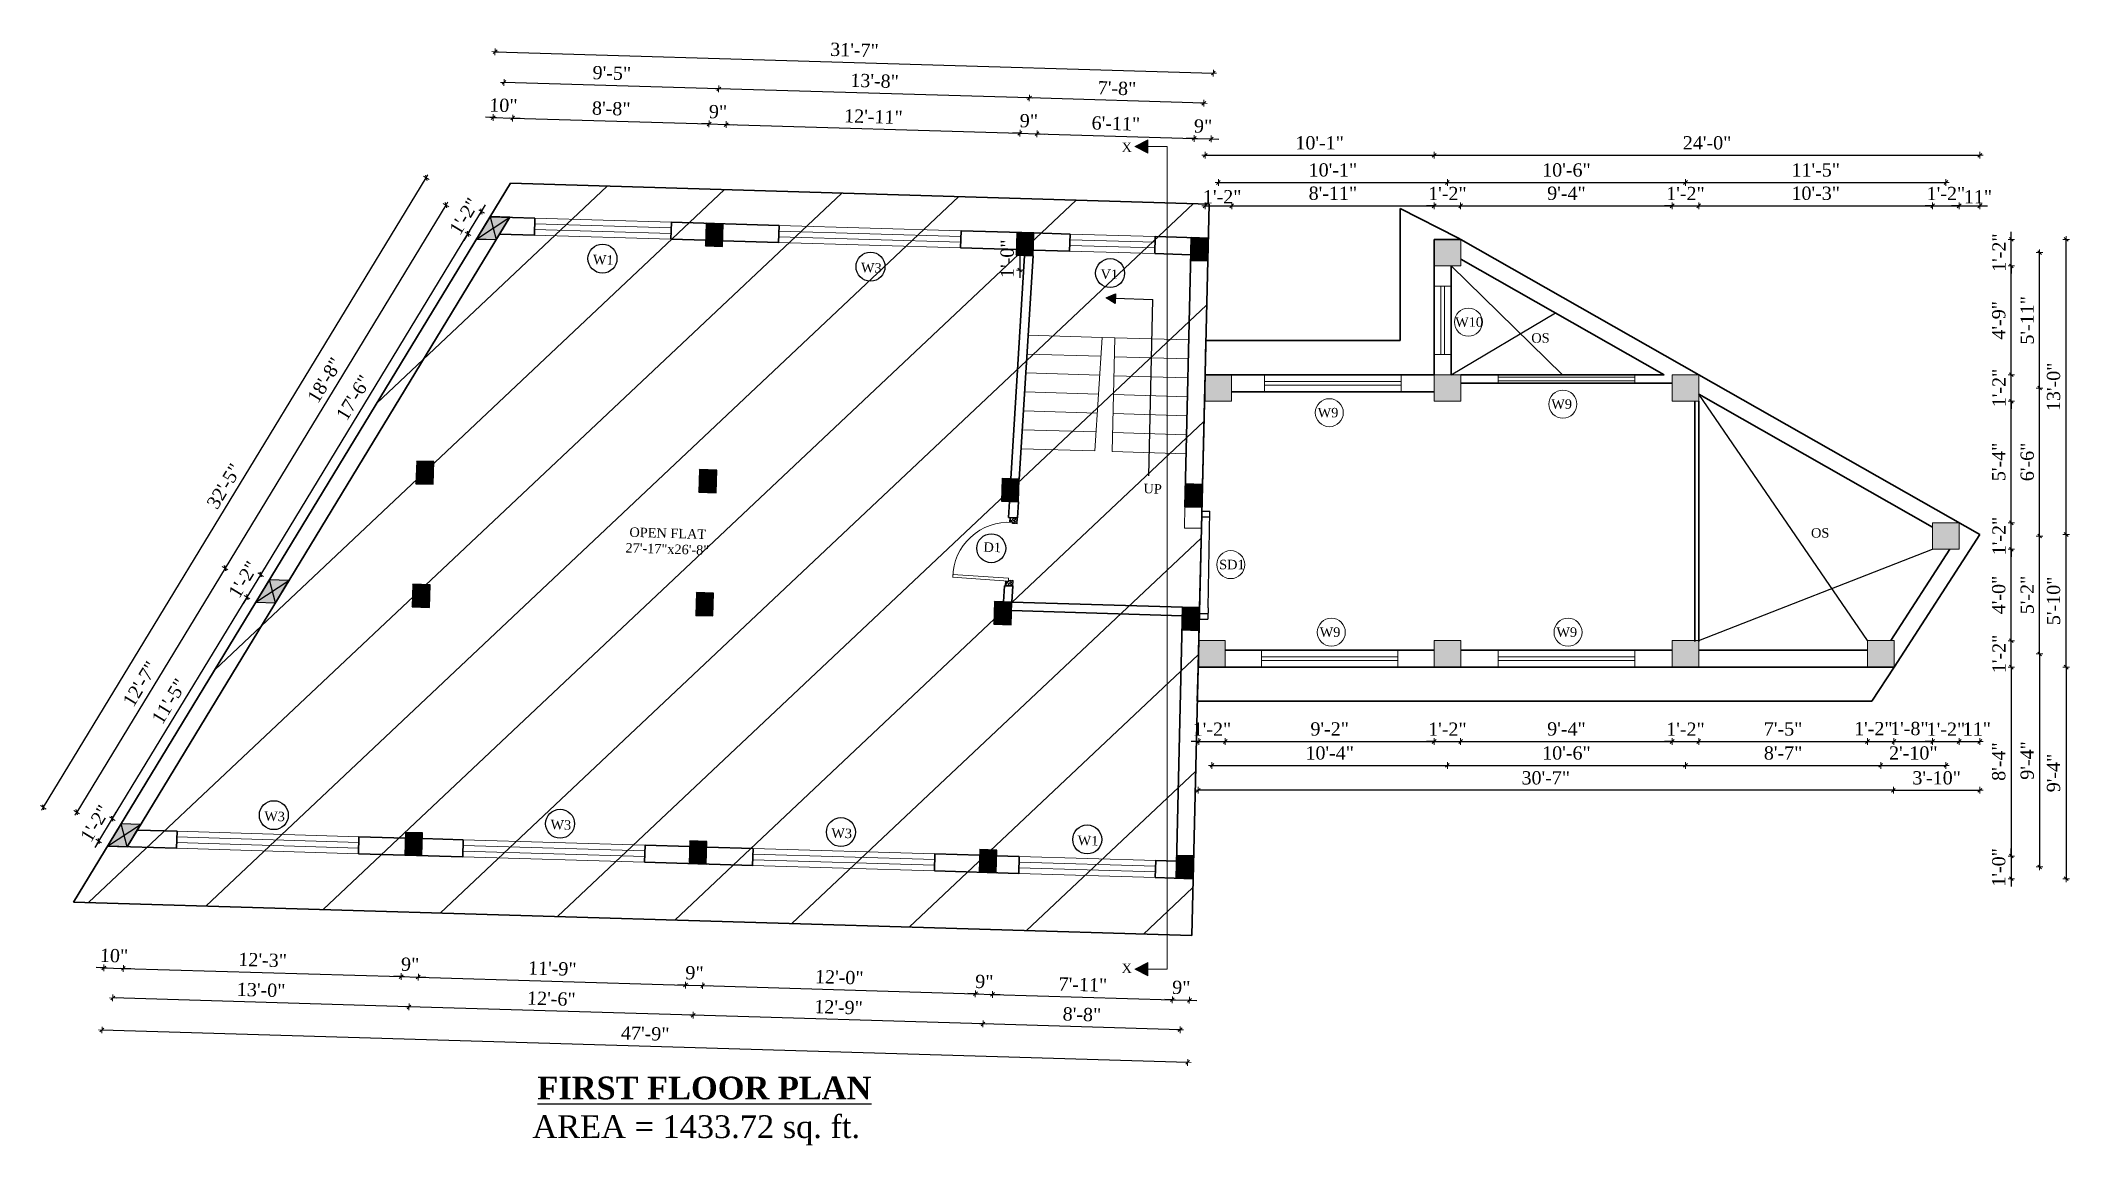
# Model space of a CAD drawing. Header units: inches. Extents: x 4069 to 291496, y -47643 to 12535.
# Drawn here: x 120835 to 121905, y -23437 to -22855 of the extents above; entities that cross this region are included whole.
import ezdxf

# ---------------------------------------------------------------- set-up
doc = ezdxf.new("R2010")
doc.units = ezdxf.units.IN
doc.header["$LTSCALE"] = 5
doc.header["$MEASUREMENT"] = 0
for name, color, linetype, lineweight in [('A-WALL', 7, 'Continuous', 9), ('Dimension', 7, 'Continuous', 18), ('DOOR', 62, 'Continuous', 0), ('Dw', 2, 'Continuous', 18), ('tefriş', 30, 'Continuous', 9)]:
    doc.layers.add(name, color=color, linetype=linetype, lineweight=lineweight)
doc.layers.add('dim line', color=7, linetype='Continuous', lineweight=15, true_color=0xfab2b2)
doc.layers.add('TEXT', color=6, linetype='Continuous')
doc.layers.add('WALL', color=7, linetype='Continuous')
doc.styles.add('ordinary', font='times.ttf')
doc.dimstyles.new('Copy of 96', dxfattribs={"dimtxt": 7, "dimasz": 4, "dimexe": 0.5, "dimexo": 0.5, "dimgap": 3, "dimtad": 1, "dimdec": 1, "dimzin": 11, "dimdsep": 46, "dimlunit": 4, "dimtxsty": 'ordinary', "dimblk": 'OBLIQUE', "dimcen": 0.09, "dimse1": 1, "dimse2": 1, "dimclrt": 6, "dimazin": 0, "dimtfac": 1, "dimtdec": 1, "dimtix": 1, "dimtmove": 2, "dimatfit": 3, "dimldrblk": 'leader', "dimfxl": 0.5, "dimfxlon": 1, "dimtolj": 1, "dimtzin": 0, "dimarcsym": 0})

msp = doc.modelspace()

# ---------------------------------------------------------------- texts
at = {"layer": 'TEXT', "style": 'ordinary'}
for s, rotation, p in [('W1', 358.29037351, (121126.3486, -22972.47496)), ('W3', 358.29037351, (121267.74924, -22976.69637)), ('V1', 358.29037351, (121394.14166, -22980.10964)), ('UP', 358.28959735, (121416.82455, -23093.28654)), ('D1', 358.28959735, (121332.39017, -23124.17678)), ('W3', 358.29037351, (120952.9672, -23266.05856)), ('W3', 358.29037351, (121103.97906, -23270.5669)), ('W3', 358.29037351, (121252.14066, -23274.99016)), ('W1', 358.29037351, (121382.08233, -23278.86947))]:
    msp.add_text(s, height=5, rotation=rotation, dxfattribs=at).set_placement(p)
for s, p in [('W10', (121581.33201, -23005.49343)), ('OS', (121621.48121, -23013.89449)), ('W9', (121508.783, -23053.27078)), ('W9', (121632.00953, -23048.77078)), ('OS', (121769.0339, -23116.72515)), ('SD1', (121456.79588, -23133.43023)), ('W9', (121509.84196, -23169.08863)), ('W9', (121634.73079, -23169.08863))]:
    msp.add_text(s, height=5, dxfattribs=at).set_placement(p)
at = {"layer": 'TEXT', "insert": (121165.60338, -23125.29777), "char_height": 5, "attachment_point": 8, "rotation": 358.28959735, "style": 'ordinary'}
msp.add_mtext_dynamic_manual_height_columns('OPEN FLAT\\P27\'-17"x26\'-8"', width=101.5687276, gutter_width=1720.71691, heights=[0], dxfattribs=at)
at = {"layer": 'TEXT', "char_height": 12, "width": 219.8150831, "attachment_point": 8, "style": 'ordinary'}
for s, insert in [('{\\fTimes New Roman|b1|i0|c0|p18;\\LFIRST FLOOR PLAN}', (121185.23388, -23413.26303)), ('AREA = 1433.72 sq. ft.', (121180.92734, -23437.38601))]:
    msp.add_mtext(s, dxfattribs=dict(at, insert=insert))

# ---------------------------------------------------------------- blocks, each defined once
blk = doc.blocks.new('C1a')
at = {"color": 1, "ltscale": 5}
for p, q in [((18657.7, 4625.8), (18648.7, 4625.8)), ((18648.7, 4625.8), (18648.8, 4613.8)), ((18657.8, 4613.8), (18657.7, 4625.8)), ((18648.8, 4613.8), (18657.8, 4613.8))]:
    blk.add_line(p, q, dxfattribs=at)
blk = doc.blocks.new('c2a')
at = {"color": 1, "ltscale": 5}
for p, q in [((18091.6, 4625.8), (18084.8, 4613.8)), ((18102, 4625.8), (18091.6, 4625.8)), ((18095.2, 4613.8), (18102, 4625.8)), ((18084.8, 4613.8), (18095.2, 4613.8))]:
    blk.add_line(p, q, dxfattribs=at)
blk = doc.blocks.new('A$C27B36B59')
at = {"layer": 'DOOR'}
for p, q in [((0, 4), (0, 0)), ((2.5, 4), (0, 4)), ((0, 0), (3, 0)), ((2.5, 2.5), (2.5, 4)), ((3, 2.5), (2.5, 2.5)), ((3, 0), (3, 2.5))]:
    blk.add_line(p, q, dxfattribs=at)
for centre, radius, start, end in [((-1.4, -0.5), 4.75, 22.1411, 72.838), ((1.3, 2.1), 1.64, 45.138, 144.8948), ((2.2, 0.3), 2.49, 83.3149, 152.658), ((0.1, 0.4), 2.05, 349.4875, 93.6805), ((2, -0.5), 2.01, 58.7447, 166.495), ((-0.1, 0.3), 1.13, 343.542, 86.947), ((2.1, -0.4), 1.17, 38.2816, 160.1519)]:
    blk.add_arc(centre, radius, start, end, dxfattribs=at)
blk = doc.blocks.new('D2')
at = {"layer": 'DOOR'}
for p, q in [((74474, 24047.6), (74474, 24018.1)), ((74474, 24047.6), (74475.5, 24047.6)), ((74475.5, 24047.6), (74475.5, 24018.1))]:
    blk.add_line(p, q, dxfattribs=at)
blk.add_arc((74474, 24047.6), 29.5, 180, 272.9146, dxfattribs=at)
at = {"layer": 'DOOR', "xscale": -1, "rotation": 180}
blk.add_blockref('A$C27B36B59', (74442, 24050.1), dxfattribs=at)
at = {"layer": 'DOOR', "rotation": 180}
blk.add_blockref('A$C27B36B59', (74478, 24050.1), dxfattribs=at)
blk = doc.blocks.new('oblique')
at = {"color": 0, "lineweight": -2}
blk.add_line((0.25, 0.25), (-0.25, -0.25), dxfattribs=at)
at = {"layer": 'dim line', "lineweight": 9}
for p, q in [((-0.4375, 0), (0.4375, 0)), ((0, 0.4375), (0, -0.4375))]:
    blk.add_line(p, q, dxfattribs=at)
blk = doc.blocks.new('*D3232')
at = {"layer": 'A-WALL', "color": 0, "lineweight": -2, "ltscale": 50, "transparency": 16777216}
blk.add_line((121436.2, -23376.4), (121332.2, -23373.3), dxfattribs=at)
at = {"layer": 'Defpoints', "color": 0, "ltscale": 50, "transparency": 16777216}
for p in [(121334.6, -23293.4), (121438.6, -23296.5), (121332.2, -23373.3)]:
    blk.add_point(p, dxfattribs=at)
at = {"layer": 'A-WALL', "color": 0, "lineweight": -2, "ltscale": 50, "transparency": 16777216, "xscale": 4, "yscale": 4, "zscale": 4}
for p, rotation in [((121332.2, -23373.3), 178.2899854281383), ((121436.2, -23376.4), 358.2899854281382)]:
    blk.add_blockref('oblique', p, dxfattribs=dict(at, rotation=rotation))
at = {"layer": 'A-WALL', "color": 6, "ltscale": 50, "transparency": 16777216, "insert": (121384.4, -23368.3), "char_height": 7, "attachment_point": 5, "rotation": 358.29, "style": 'ordinary'}
blk.add_mtext('\\A1;8\'-8"', dxfattribs=at)
blk = doc.blocks.new('_OBLIQUE')
at = {"color": 0, "linetype": 'ByBlock'}
blk.add_line((-0.5, -0.5), (0.5, 0.5), dxfattribs=at)
blk = doc.blocks.new('leader')
at = {"layer": 'Dimension'}
for p, q in [((0, -4.33), (0, 4.33)), ((-4.42, 0), (4.42, 0))]:
    blk.add_line(p, q, dxfattribs=at)
blk = doc.blocks.new('*D3233')
at = {"layer": 'A-WALL', "color": 0, "lineweight": -2, "ltscale": 50, "transparency": 16777216}
blk.add_line((121332.2, -23373.3), (121179.3, -23368.7), dxfattribs=at)
at = {"layer": 'Defpoints', "color": 0, "ltscale": 50, "transparency": 16777216}
for p in [(121181.7, -23288.9), (121334.6, -23293.4), (121179.3, -23368.7)]:
    blk.add_point(p, dxfattribs=at)
at = {"layer": 'A-WALL', "color": 0, "lineweight": -2, "ltscale": 50, "transparency": 16777216, "xscale": 4, "yscale": 4, "zscale": 4}
for p, rotation in [((121179.3, -23368.7), 178.2899854281422), ((121332.2, -23373.3), 358.2899854281421)]:
    blk.add_blockref('oblique', p, dxfattribs=dict(at, rotation=rotation))
at = {"layer": 'A-WALL', "color": 6, "ltscale": 50, "transparency": 16777216, "insert": (121256, -23364.5), "char_height": 7, "attachment_point": 5, "rotation": 358.29, "style": 'ordinary'}
blk.add_mtext('\\A1;12\'-9"', dxfattribs=at)
blk = doc.blocks.new('*D3234')
at = {"layer": 'A-WALL', "color": 0, "lineweight": -2, "ltscale": 50, "transparency": 16777216}
blk.add_line((121179.3, -23368.7), (121029.4, -23364.3), dxfattribs=at)
at = {"layer": 'Defpoints', "color": 0, "ltscale": 50, "transparency": 16777216}
for p in [(121031.7, -23284.4), (121181.7, -23288.9), (121029.4, -23364.3)]:
    blk.add_point(p, dxfattribs=at)
at = {"layer": 'A-WALL', "color": 0, "lineweight": -2, "ltscale": 50, "transparency": 16777216, "xscale": 4, "yscale": 4, "zscale": 4}
for p, rotation in [((121029.4, -23364.3), 178.2899854281422), ((121179.3, -23368.7), 358.2899854281421)]:
    blk.add_blockref('oblique', p, dxfattribs=dict(at, rotation=rotation))
at = {"layer": 'A-WALL', "color": 6, "ltscale": 50, "transparency": 16777216, "insert": (121104.5, -23360), "char_height": 7, "attachment_point": 5, "rotation": 358.29, "style": 'ordinary'}
blk.add_mtext('\\A1;12\'-6"', dxfattribs=at)
blk = doc.blocks.new('*D3235')
at = {"layer": 'A-WALL', "color": 0, "lineweight": -2, "ltscale": 50, "transparency": 16777216}
blk.add_line((121029.4, -23364.3), (120873.1, -23359.6), dxfattribs=at)
at = {"layer": 'Defpoints', "color": 0, "ltscale": 50, "transparency": 16777216}
for p in [(120875.5, -23279.7), (121031.7, -23284.4), (120873.1, -23359.6)]:
    blk.add_point(p, dxfattribs=at)
at = {"layer": 'A-WALL', "color": 0, "lineweight": -2, "ltscale": 50, "transparency": 16777216, "xscale": 4, "yscale": 4, "zscale": 4}
for p, rotation in [((120873.1, -23359.6), 178.2899854281422), ((121029.4, -23364.3), 358.2899854281421)]:
    blk.add_blockref('oblique', p, dxfattribs=dict(at, rotation=rotation))
at = {"layer": 'A-WALL', "color": 6, "ltscale": 50, "transparency": 16777216, "insert": (120951.4, -23355.4), "char_height": 7, "attachment_point": 5, "rotation": 358.29, "style": 'ordinary'}
blk.add_mtext('\\A1;13\'-0"', dxfattribs=at)
blk = doc.blocks.new('*D3236')
at = {"layer": 'A-WALL', "color": 0, "lineweight": -2, "ltscale": 50, "transparency": 16777216}
blk.add_line((121440.2, -23393.6), (120867.4, -23376.5), dxfattribs=at)
at = {"layer": 'Defpoints', "color": 0, "ltscale": 50, "transparency": 16777216}
for p in [(120870.3, -23279.6), (121443.1, -23296.7), (120867.4, -23376.5)]:
    blk.add_point(p, dxfattribs=at)
at = {"layer": 'A-WALL', "color": 0, "lineweight": -2, "ltscale": 50, "transparency": 16777216, "xscale": 4, "yscale": 4, "zscale": 4}
for p, rotation in [((120867.4, -23376.5), 178.2899854281422), ((121440.2, -23393.6), 358.2899854281421)]:
    blk.add_blockref('oblique', p, dxfattribs=dict(at, rotation=rotation))
at = {"layer": 'A-WALL', "color": 6, "ltscale": 50, "transparency": 16777216, "insert": (121154, -23378.4), "char_height": 7, "attachment_point": 5, "rotation": 358.29, "style": 'ordinary'}
blk.add_mtext('\\A1;47\'-9"', dxfattribs=at)
blk = doc.blocks.new('*D3237')
at = {"layer": 'A-WALL', "color": 0, "lineweight": -2, "ltscale": 50, "transparency": 16777216}
for p, q in [((120865.7, -23276.8), (120872.9, -23265)), ((120872.9, -23265), (120875, -23261.6)), ((120865.7, -23276.8), (120863.7, -23280.2))]:
    blk.add_line(p, q, dxfattribs=at)
at = {"layer": 'Defpoints', "color": 0, "ltscale": 50, "transparency": 16777216}
for p in [(120872.9, -23265), (120877.5, -23267.8), (120870.3, -23279.6)]:
    blk.add_point(p, dxfattribs=at)
at = {"layer": 'A-WALL', "color": 0, "lineweight": -2, "ltscale": 50, "transparency": 16777216, "xscale": 4, "yscale": 4, "zscale": 4}
for p, rotation in [((120872.9, -23265), 238.701470922421), ((120865.7, -23276.8), 58.70147092242097)]:
    blk.add_blockref('oblique', p, dxfattribs=dict(at, rotation=rotation))
at = {"layer": 'A-WALL', "color": 6, "ltscale": 50, "transparency": 16777216, "insert": (120863.8, -23267.5), "char_height": 7, "attachment_point": 5, "rotation": 58.7015, "style": 'ordinary'}
blk.add_mtext('\\A1;1\'-2"', dxfattribs=at)
blk = doc.blocks.new('*D3238')
at = {"layer": 'A-WALL', "color": 0, "lineweight": -2, "ltscale": 50, "transparency": 16777216}
blk.add_line((120872.9, -23265), (120944, -23148.1), dxfattribs=at)
at = {"layer": 'Defpoints', "color": 0, "ltscale": 50, "transparency": 16777216}
for p in [(120944, -23148.1), (120948.6, -23150.8), (120877.5, -23267.8)]:
    blk.add_point(p, dxfattribs=at)
at = {"layer": 'A-WALL', "color": 0, "lineweight": -2, "ltscale": 50, "transparency": 16777216, "xscale": 4, "yscale": 4, "zscale": 4}
for p, rotation in [((120944, -23148.1), 58.70147092269985), ((120872.9, -23265), 238.7014709226999)]:
    blk.add_blockref('oblique', p, dxfattribs=dict(at, rotation=rotation))
at = {"layer": 'A-WALL', "color": 6, "ltscale": 50, "transparency": 16777216, "insert": (120902.9, -23203.1), "char_height": 7, "attachment_point": 5, "rotation": 58.7015, "style": 'ordinary'}
blk.add_mtext('\\A1;11\'-5"', dxfattribs=at)
blk = doc.blocks.new('*D3239')
at = {"layer": 'A-WALL', "color": 0, "lineweight": -2, "ltscale": 50, "transparency": 16777216}
for p, q in [((120944, -23148.1), (120951.2, -23136.3)), ((120951.2, -23136.3), (120953.3, -23132.9)), ((120944, -23148.1), (120941.9, -23151.5))]:
    blk.add_line(p, q, dxfattribs=at)
at = {"layer": 'Defpoints', "color": 0, "ltscale": 50, "transparency": 16777216}
for p in [(120951.2, -23136.3), (120955.7, -23139), (120948.6, -23150.8)]:
    blk.add_point(p, dxfattribs=at)
at = {"layer": 'A-WALL', "color": 0, "lineweight": -2, "ltscale": 50, "transparency": 16777216, "xscale": 4, "yscale": 4, "zscale": 4}
for p, rotation in [((120951.2, -23136.3), 238.7014709226999), ((120944, -23148.1), 58.70147092269987)]:
    blk.add_blockref('oblique', p, dxfattribs=dict(at, rotation=rotation))
at = {"layer": 'A-WALL', "color": 6, "ltscale": 50, "transparency": 16777216, "insert": (120942, -23138.8), "char_height": 7, "attachment_point": 5, "rotation": 58.7015, "style": 'ordinary'}
blk.add_mtext('\\A1;1\'-2"', dxfattribs=at)
blk = doc.blocks.new('*D3240')
at = {"layer": 'A-WALL', "color": 0, "lineweight": -2, "ltscale": 50, "transparency": 16777216}
blk.add_line((120951.2, -23136.3), (121060.5, -22956.5), dxfattribs=at)
at = {"layer": 'Defpoints', "color": 0, "ltscale": 50, "transparency": 16777216}
for p in [(121060.5, -22956.5), (121065.1, -22959.2), (120955.7, -23139)]:
    blk.add_point(p, dxfattribs=at)
at = {"layer": 'A-WALL', "color": 0, "lineweight": -2, "ltscale": 50, "transparency": 16777216, "xscale": 4, "yscale": 4, "zscale": 4}
for p, rotation in [((121060.5, -22956.5), 58.70147092269985), ((120951.2, -23136.3), 238.7014709226999)]:
    blk.add_blockref('oblique', p, dxfattribs=dict(at, rotation=rotation))
at = {"layer": 'A-WALL', "color": 6, "ltscale": 50, "transparency": 16777216, "insert": (121000.2, -23042.9), "char_height": 7, "attachment_point": 5, "rotation": 58.7015, "style": 'ordinary'}
blk.add_mtext('\\A1;17\'-6"', dxfattribs=at)
blk = doc.blocks.new('*D3241')
at = {"layer": 'A-WALL', "color": 0, "lineweight": -2, "ltscale": 50, "transparency": 16777216}
for p, q in [((121060.5, -22956.5), (121067.7, -22944.7)), ((121067.7, -22944.7), (121069.7, -22941.2)), ((121060.5, -22956.5), (121058.4, -22959.9))]:
    blk.add_line(p, q, dxfattribs=at)
at = {"layer": 'Defpoints', "color": 0, "ltscale": 50, "transparency": 16777216}
for p in [(121067.7, -22944.7), (121072.2, -22947.4), (121065.1, -22959.2)]:
    blk.add_point(p, dxfattribs=at)
at = {"layer": 'A-WALL', "color": 0, "lineweight": -2, "ltscale": 50, "transparency": 16777216, "xscale": 4, "yscale": 4, "zscale": 4}
for p, rotation in [((121067.7, -22944.7), 238.7014709226999), ((121060.5, -22956.5), 58.70147092269987)]:
    blk.add_blockref('oblique', p, dxfattribs=dict(at, rotation=rotation))
at = {"layer": 'A-WALL', "color": 6, "ltscale": 50, "transparency": 16777216, "insert": (121058.5, -22947.2), "char_height": 7, "attachment_point": 5, "rotation": 58.7015, "style": 'ordinary'}
blk.add_mtext('\\A1;1\'-2"', dxfattribs=at)
blk = doc.blocks.new('*D3242')
at = {"layer": 'A-WALL', "color": 0, "lineweight": -2, "ltscale": 50, "transparency": 16777216}
blk.add_line((121048.9, -22941.3), (120932.4, -23132.9), dxfattribs=at)
at = {"layer": 'Defpoints', "color": 0, "ltscale": 50, "transparency": 16777216}
for p in [(121068.7, -22953.3), (120932.4, -23132.9), (120952.2, -23144.9)]:
    blk.add_point(p, dxfattribs=at)
at = {"layer": 'A-WALL', "color": 0, "lineweight": -2, "ltscale": 50, "transparency": 16777216, "xscale": 4, "yscale": 4, "zscale": 4}
for p, rotation in [((121048.9, -22941.3), 58.70147092240706), ((120932.4, -23132.9), 238.7014709224071)]:
    blk.add_blockref('oblique', p, dxfattribs=dict(at, rotation=rotation))
at = {"layer": 'A-WALL', "color": 6, "ltscale": 50, "transparency": 16777216, "insert": (120985, -23033.7), "char_height": 7, "attachment_point": 5, "rotation": 58.7015, "style": 'ordinary'}
blk.add_mtext('\\A1;18\'-8"', dxfattribs=at)
blk = doc.blocks.new('*D3243')
at = {"layer": 'A-WALL', "color": 0, "lineweight": -2, "ltscale": 50, "transparency": 16777216}
blk.add_line((120932.4, -23132.9), (120854.1, -23261.6), dxfattribs=at)
at = {"layer": 'Defpoints', "color": 0, "ltscale": 50, "transparency": 16777216}
for p in [(120952.2, -23144.9), (120854.1, -23261.6), (120873.9, -23273.7)]:
    blk.add_point(p, dxfattribs=at)
at = {"layer": 'A-WALL', "color": 0, "lineweight": -2, "ltscale": 50, "transparency": 16777216, "xscale": 4, "yscale": 4, "zscale": 4}
for p, rotation in [((120932.4, -23132.9), 58.70147092269987), ((120854.1, -23261.6), 238.7014709226999)]:
    blk.add_blockref('oblique', p, dxfattribs=dict(at, rotation=rotation))
at = {"layer": 'A-WALL', "color": 6, "ltscale": 50, "transparency": 16777216, "insert": (120887.6, -23193.9), "char_height": 7, "attachment_point": 5, "rotation": 58.7015, "style": 'ordinary'}
blk.add_mtext('\\A1;12\'-7"', dxfattribs=at)
blk = doc.blocks.new('*D3244')
at = {"layer": 'A-WALL', "color": 0, "lineweight": -2, "ltscale": 50, "transparency": 16777216}
blk.add_line((120836.5, -23259), (121038.5, -22926.9), dxfattribs=at)
at = {"layer": 'Defpoints', "color": 0, "ltscale": 50, "transparency": 16777216}
for p in [(121038.5, -22926.9), (121072.2, -22947.4), (120870.3, -23279.6)]:
    blk.add_point(p, dxfattribs=at)
at = {"layer": 'A-WALL', "color": 0, "lineweight": -2, "ltscale": 50, "transparency": 16777216, "xscale": 4, "yscale": 4, "zscale": 4}
for p, rotation in [((121038.5, -22926.9), 58.70147092240533), ((120836.5, -23259), 238.7014709224053)]:
    blk.add_blockref('oblique', p, dxfattribs=dict(at, rotation=rotation))
at = {"layer": 'A-WALL', "color": 6, "ltscale": 50, "transparency": 16777216, "insert": (120931.9, -23089.6), "char_height": 7, "attachment_point": 5, "rotation": 58.7015, "style": 'ordinary'}
blk.add_mtext('\\A1;32\'-5"', dxfattribs=at)
blk = doc.blocks.new('*D3245')
at = {"layer": 'A-WALL', "color": 0, "lineweight": -2, "ltscale": 50, "transparency": 16777216}
for p, q in [((121073.8, -22895.1), (121069.8, -22895)), ((121073.8, -22895.1), (121084.1, -22895.4)), ((121084.1, -22895.4), (121088.1, -22895.5))]:
    blk.add_line(p, q, dxfattribs=at)
at = {"layer": 'Defpoints', "color": 0, "ltscale": 50, "transparency": 16777216}
for p in [(121084.1, -22895.4), (121072.2, -22947.4), (121082.6, -22947.7)]:
    blk.add_point(p, dxfattribs=at)
at = {"layer": 'A-WALL', "color": 0, "lineweight": -2, "ltscale": 50, "transparency": 16777216, "xscale": 4, "yscale": 4, "zscale": 4}
for p, rotation in [((121073.8, -22895.1), 358.2899854281655), ((121084.1, -22895.4), 178.2899854281655)]:
    blk.add_blockref('oblique', p, dxfattribs=dict(at, rotation=rotation))
at = {"layer": 'A-WALL', "color": 6, "ltscale": 50, "transparency": 16777216, "insert": (121079.2, -22888.7), "char_height": 7, "attachment_point": 5, "rotation": 358.29, "style": 'ordinary'}
blk.add_mtext('\\A1;10"', dxfattribs=at)
blk = doc.blocks.new('*D3246')
at = {"layer": 'A-WALL', "color": 0, "lineweight": -2, "ltscale": 50, "transparency": 16777216}
blk.add_line((121084.1, -22895.4), (121187.7, -22898.5), dxfattribs=at)
at = {"layer": 'Defpoints', "color": 0, "ltscale": 50, "transparency": 16777216}
for p in [(121187.7, -22898.5), (121082.6, -22947.7), (121186.2, -22950.8)]:
    blk.add_point(p, dxfattribs=at)
at = {"layer": 'A-WALL', "color": 0, "lineweight": -2, "ltscale": 50, "transparency": 16777216, "xscale": 4, "yscale": 4, "zscale": 4}
for p, rotation in [((121084.1, -22895.4), 178.2899854281422), ((121187.7, -22898.5), 358.2899854281421)]:
    blk.add_blockref('oblique', p, dxfattribs=dict(at, rotation=rotation))
at = {"layer": 'A-WALL', "color": 6, "ltscale": 50, "transparency": 16777216, "insert": (121136.1, -22890.4), "char_height": 7, "attachment_point": 5, "rotation": 358.29, "style": 'ordinary'}
blk.add_mtext('\\A1;8\'-8"', dxfattribs=at)
blk = doc.blocks.new('*D3247')
at = {"layer": 'A-WALL', "color": 0, "lineweight": -2, "ltscale": 50, "transparency": 16777216}
for p, q in [((121187.7, -22898.5), (121183.7, -22898.4)), ((121187.7, -22898.5), (121196.7, -22898.8)), ((121196.7, -22898.8), (121200.7, -22898.9))]:
    blk.add_line(p, q, dxfattribs=at)
at = {"layer": 'Defpoints', "color": 0, "ltscale": 50, "transparency": 16777216}
for p in [(121196.7, -22898.8), (121186.2, -22950.8), (121195.2, -22951.1)]:
    blk.add_point(p, dxfattribs=at)
at = {"layer": 'A-WALL', "color": 0, "lineweight": -2, "ltscale": 50, "transparency": 16777216, "xscale": 4, "yscale": 4, "zscale": 4}
for p, rotation in [((121187.7, -22898.5), 358.2899854281421), ((121196.7, -22898.8), 178.2899854281422)]:
    blk.add_blockref('oblique', p, dxfattribs=dict(at, rotation=rotation))
at = {"layer": 'A-WALL', "color": 6, "ltscale": 50, "transparency": 16777216, "insert": (121192.4, -22892.1), "char_height": 7, "attachment_point": 5, "rotation": 358.29, "style": 'ordinary'}
blk.add_mtext('\\A1;9"', dxfattribs=at)
blk = doc.blocks.new('*D3248')
at = {"layer": 'A-WALL', "color": 0, "lineweight": -2, "ltscale": 50, "transparency": 16777216}
blk.add_line((121196.7, -22898.8), (121351.7, -22903.4), dxfattribs=at)
at = {"layer": 'Defpoints', "color": 0, "ltscale": 50, "transparency": 16777216}
for p in [(121351.7, -22903.4), (121195.2, -22951.1), (121350.1, -22955.7)]:
    blk.add_point(p, dxfattribs=at)
at = {"layer": 'A-WALL', "color": 0, "lineweight": -2, "ltscale": 50, "transparency": 16777216, "xscale": 4, "yscale": 4, "zscale": 4}
for p, rotation in [((121196.7, -22898.8), 178.2899854281422), ((121351.7, -22903.4), 358.2899854281421)]:
    blk.add_blockref('oblique', p, dxfattribs=dict(at, rotation=rotation))
at = {"layer": 'A-WALL', "color": 6, "ltscale": 50, "transparency": 16777216, "insert": (121274.4, -22894.6), "char_height": 7, "attachment_point": 5, "rotation": 358.29, "style": 'ordinary'}
blk.add_mtext('\\A1;12\'-11"', dxfattribs=at)
blk = doc.blocks.new('*D3249')
at = {"layer": 'A-WALL', "color": 0, "lineweight": -2, "ltscale": 50, "transparency": 16777216}
for p, q in [((121351.7, -22903.4), (121347.7, -22903.3)), ((121351.7, -22903.4), (121360.7, -22903.7)), ((121360.7, -22903.7), (121364.7, -22903.8))]:
    blk.add_line(p, q, dxfattribs=at)
at = {"layer": 'Defpoints', "color": 0, "ltscale": 50, "transparency": 16777216}
for p in [(121360.7, -22903.7), (121350.1, -22955.7), (121359.1, -22956)]:
    blk.add_point(p, dxfattribs=at)
at = {"layer": 'A-WALL', "color": 0, "lineweight": -2, "ltscale": 50, "transparency": 16777216, "xscale": 4, "yscale": 4, "zscale": 4}
for p, rotation in [((121351.7, -22903.4), 358.2899854281421), ((121360.7, -22903.7), 178.2899854281422)]:
    blk.add_blockref('oblique', p, dxfattribs=dict(at, rotation=rotation))
at = {"layer": 'A-WALL', "color": 6, "ltscale": 50, "transparency": 16777216, "insert": (121356.4, -22896.9), "char_height": 7, "attachment_point": 5, "rotation": 358.29, "style": 'ordinary'}
blk.add_mtext('\\A1;9"', dxfattribs=at)
blk = doc.blocks.new('*D3250')
at = {"layer": 'A-WALL', "color": 0, "lineweight": -2, "ltscale": 50, "transparency": 16777216}
blk.add_line((121360.7, -22903.7), (121443.6, -22906.1), dxfattribs=at)
at = {"layer": 'Defpoints', "color": 0, "ltscale": 50, "transparency": 16777216}
for p in [(121443.6, -22906.1), (121359.1, -22956), (121442.1, -22958.5)]:
    blk.add_point(p, dxfattribs=at)
at = {"layer": 'A-WALL', "color": 0, "lineweight": -2, "ltscale": 50, "transparency": 16777216, "xscale": 4, "yscale": 4, "zscale": 4}
for p, rotation in [((121360.7, -22903.7), 178.2899854281422), ((121443.6, -22906.1), 358.2899854281421)]:
    blk.add_blockref('oblique', p, dxfattribs=dict(at, rotation=rotation))
at = {"layer": 'A-WALL', "color": 6, "ltscale": 50, "transparency": 16777216, "insert": (121402.3, -22898.3), "char_height": 7, "attachment_point": 5, "rotation": 358.29, "style": 'ordinary'}
blk.add_mtext('\\A1;6\'-11"', dxfattribs=at)
blk = doc.blocks.new('*D3251')
at = {"layer": 'A-WALL', "color": 0, "lineweight": -2, "ltscale": 50, "transparency": 16777216}
for p, q in [((121443.6, -22906.1), (121439.6, -22906)), ((121443.6, -22906.1), (121452.6, -22906.4)), ((121452.6, -22906.4), (121456.6, -22906.5))]:
    blk.add_line(p, q, dxfattribs=at)
at = {"layer": 'Defpoints', "color": 0, "ltscale": 50, "transparency": 16777216}
for p in [(121452.6, -22906.4), (121442.1, -22958.5), (121451.1, -22958.7)]:
    blk.add_point(p, dxfattribs=at)
at = {"layer": 'A-WALL', "color": 0, "lineweight": -2, "ltscale": 50, "transparency": 16777216, "xscale": 4, "yscale": 4, "zscale": 4}
for p, rotation in [((121443.6, -22906.1), 358.2899854281421), ((121452.6, -22906.4), 178.2899854281422)]:
    blk.add_blockref('oblique', p, dxfattribs=dict(at, rotation=rotation))
at = {"layer": 'A-WALL', "color": 6, "ltscale": 50, "transparency": 16777216, "insert": (121448.3, -22899.7), "char_height": 7, "attachment_point": 5, "rotation": 358.29, "style": 'ordinary'}
blk.add_mtext('\\A1;9"', dxfattribs=at)
blk = doc.blocks.new('*D3252')
at = {"layer": 'A-WALL', "color": 0, "lineweight": -2, "ltscale": 50, "transparency": 16777216}
blk.add_line((121448.7, -22887.6), (121356.7, -22884.8), dxfattribs=at)
at = {"layer": 'Defpoints', "color": 0, "ltscale": 50, "transparency": 16777216}
for p in [(121356.7, -22884.8), (121354.6, -22955.9), (121446.6, -22958.6)]:
    blk.add_point(p, dxfattribs=at)
at = {"layer": 'A-WALL', "color": 0, "lineweight": -2, "ltscale": 50, "transparency": 16777216, "xscale": 4, "yscale": 4, "zscale": 4}
for p, rotation in [((121356.7, -22884.8), 178.2899854281389), ((121448.7, -22887.6), 358.2899854281389)]:
    blk.add_blockref('oblique', p, dxfattribs=dict(at, rotation=rotation))
at = {"layer": 'A-WALL', "color": 6, "ltscale": 50, "transparency": 16777216, "insert": (121402.9, -22879.7), "char_height": 7, "attachment_point": 5, "rotation": 358.29, "style": 'ordinary'}
blk.add_mtext('\\A1;7\'-8"', dxfattribs=at)
blk = doc.blocks.new('*D3253')
at = {"layer": 'A-WALL', "color": 0, "lineweight": -2, "ltscale": 50, "transparency": 16777216}
blk.add_line((121356.7, -22884.8), (121192.8, -22880), dxfattribs=at)
at = {"layer": 'Defpoints', "color": 0, "ltscale": 50, "transparency": 16777216}
for p in [(121192.8, -22880), (121190.7, -22951), (121354.6, -22955.9)]:
    blk.add_point(p, dxfattribs=at)
at = {"layer": 'A-WALL', "color": 0, "lineweight": -2, "ltscale": 50, "transparency": 16777216, "xscale": 4, "yscale": 4, "zscale": 4}
for p, rotation in [((121192.8, -22880), 178.2899854281422), ((121356.7, -22884.8), 358.2899854281421)]:
    blk.add_blockref('oblique', p, dxfattribs=dict(at, rotation=rotation))
at = {"layer": 'A-WALL', "color": 6, "ltscale": 50, "transparency": 16777216, "insert": (121275, -22875.8), "char_height": 7, "attachment_point": 5, "rotation": 358.29, "style": 'ordinary'}
blk.add_mtext('\\A1;13\'-8"', dxfattribs=at)
blk = doc.blocks.new('*D3254')
at = {"layer": 'A-WALL', "color": 0, "lineweight": -2, "ltscale": 50, "transparency": 16777216}
blk.add_line((121192.8, -22880), (121079.5, -22876.6), dxfattribs=at)
at = {"layer": 'Defpoints', "color": 0, "ltscale": 50, "transparency": 16777216}
for p in [(121079.5, -22876.6), (121077.4, -22947.6), (121190.7, -22951)]:
    blk.add_point(p, dxfattribs=at)
at = {"layer": 'A-WALL', "color": 0, "lineweight": -2, "ltscale": 50, "transparency": 16777216, "xscale": 4, "yscale": 4, "zscale": 4}
for p, rotation in [((121079.5, -22876.6), 178.2899854281422), ((121192.8, -22880), 358.2899854281421)]:
    blk.add_blockref('oblique', p, dxfattribs=dict(at, rotation=rotation))
at = {"layer": 'A-WALL', "color": 6, "ltscale": 50, "transparency": 16777216, "insert": (121136.4, -22871.7), "char_height": 7, "attachment_point": 5, "rotation": 358.29, "style": 'ordinary'}
blk.add_mtext('\\A1;9\'-5"', dxfattribs=at)
blk = doc.blocks.new('*D3255')
at = {"layer": 'A-WALL', "color": 0, "lineweight": -2, "ltscale": 50, "transparency": 16777216}
blk.add_line((121074.8, -22860.4), (121453.7, -22871.7), dxfattribs=at)
at = {"layer": 'Defpoints', "color": 0, "ltscale": 50, "transparency": 16777216}
for p in [(121453.7, -22871.7), (121072.2, -22947.4), (121451.1, -22958.7)]:
    blk.add_point(p, dxfattribs=at)
at = {"layer": 'A-WALL', "color": 0, "lineweight": -2, "ltscale": 50, "transparency": 16777216, "xscale": 4, "yscale": 4, "zscale": 4}
for p, rotation in [((121074.8, -22860.4), 178.2899854281422), ((121453.7, -22871.7), 358.2899854281421)]:
    blk.add_blockref('oblique', p, dxfattribs=dict(at, rotation=rotation))
at = {"layer": 'A-WALL', "color": 6, "ltscale": 50, "transparency": 16777216, "insert": (121264.4, -22859.5), "char_height": 7, "attachment_point": 5, "rotation": 358.29, "style": 'ordinary'}
blk.add_mtext('\\A1;31\'-7"', dxfattribs=at)
blk = doc.blocks.new('*D3256')
at = {"layer": 'A-WALL', "color": 0, "lineweight": -2, "ltscale": 50, "transparency": 16777216}
for p, q in [((120868.4, -23343.7), (120864.4, -23343.5)), ((120868.4, -23343.7), (120878.7, -23344)), ((120878.7, -23344), (120882.7, -23344.1))]:
    blk.add_line(p, q, dxfattribs=at)
at = {"layer": 'Defpoints', "color": 0, "ltscale": 50, "transparency": 16777216}
for p in [(120870.3, -23279.6), (120880.7, -23279.9), (120878.7, -23344)]:
    blk.add_point(p, dxfattribs=at)
at = {"layer": 'A-WALL', "color": 0, "lineweight": -2, "ltscale": 50, "transparency": 16777216, "xscale": 4, "yscale": 4, "zscale": 4}
for p, rotation in [((120868.4, -23343.7), 358.2899854281421), ((120878.7, -23344), 178.2899854281422)]:
    blk.add_blockref('oblique', p, dxfattribs=dict(at, rotation=rotation))
at = {"layer": 'A-WALL', "color": 6, "ltscale": 50, "transparency": 16777216, "insert": (120873.8, -23337.3), "char_height": 7, "attachment_point": 5, "rotation": 358.29, "style": 'ordinary'}
blk.add_mtext('\\A1;10"', dxfattribs=at)
blk = doc.blocks.new('*D3257')
at = {"layer": 'A-WALL', "color": 0, "lineweight": -2, "ltscale": 50, "transparency": 16777216}
blk.add_line((120878.7, -23344), (121025.3, -23348.3), dxfattribs=at)
at = {"layer": 'Defpoints', "color": 0, "ltscale": 50, "transparency": 16777216}
for p in [(120880.7, -23279.9), (121027.2, -23284.2), (121025.3, -23348.3)]:
    blk.add_point(p, dxfattribs=at)
at = {"layer": 'A-WALL', "color": 0, "lineweight": -2, "ltscale": 50, "transparency": 16777216, "xscale": 4, "yscale": 4, "zscale": 4}
for p, rotation in [((120878.7, -23344), 178.2899854281422), ((121025.3, -23348.3), 358.2899854281421)]:
    blk.add_blockref('oblique', p, dxfattribs=dict(at, rotation=rotation))
at = {"layer": 'A-WALL', "color": 6, "ltscale": 50, "transparency": 16777216, "insert": (120952.2, -23339.6), "char_height": 7, "attachment_point": 5, "rotation": 358.29, "style": 'ordinary'}
blk.add_mtext('\\A1;12\'-3"', dxfattribs=at)
blk = doc.blocks.new('*D3258')
at = {"layer": 'A-WALL', "color": 0, "lineweight": -2, "ltscale": 50, "transparency": 16777216}
for p, q in [((121025.3, -23348.3), (121021.3, -23348.2)), ((121025.3, -23348.3), (121034.3, -23348.6)), ((121034.3, -23348.6), (121038.3, -23348.7))]:
    blk.add_line(p, q, dxfattribs=at)
at = {"layer": 'Defpoints', "color": 0, "ltscale": 50, "transparency": 16777216}
for p in [(121027.2, -23284.2), (121036.2, -23284.5), (121034.3, -23348.6)]:
    blk.add_point(p, dxfattribs=at)
at = {"layer": 'A-WALL', "color": 0, "lineweight": -2, "ltscale": 50, "transparency": 16777216, "xscale": 4, "yscale": 4, "zscale": 4}
for p, rotation in [((121025.3, -23348.3), 358.2899854281421), ((121034.3, -23348.6), 178.2899854281422)]:
    blk.add_blockref('oblique', p, dxfattribs=dict(at, rotation=rotation))
at = {"layer": 'A-WALL', "color": 6, "ltscale": 50, "transparency": 16777216, "insert": (121030, -23341.9), "char_height": 7, "attachment_point": 5, "rotation": 358.29, "style": 'ordinary'}
blk.add_mtext('\\A1;9"', dxfattribs=at)
blk = doc.blocks.new('*D3259')
at = {"layer": 'A-WALL', "color": 0, "lineweight": -2, "ltscale": 50, "transparency": 16777216}
blk.add_line((121034.3, -23348.6), (121175.3, -23352.8), dxfattribs=at)
at = {"layer": 'Defpoints', "color": 0, "ltscale": 50, "transparency": 16777216}
for p in [(121036.2, -23284.5), (121177.2, -23288.7), (121175.3, -23352.8)]:
    blk.add_point(p, dxfattribs=at)
at = {"layer": 'A-WALL', "color": 0, "lineweight": -2, "ltscale": 50, "transparency": 16777216, "xscale": 4, "yscale": 4, "zscale": 4}
for p, rotation in [((121034.3, -23348.6), 178.2899854281422), ((121175.3, -23352.8), 358.2899854281421)]:
    blk.add_blockref('oblique', p, dxfattribs=dict(at, rotation=rotation))
at = {"layer": 'A-WALL', "color": 6, "ltscale": 50, "transparency": 16777216, "insert": (121105, -23344.1), "char_height": 7, "attachment_point": 5, "rotation": 358.29, "style": 'ordinary'}
blk.add_mtext('\\A1;11\'-9"', dxfattribs=at)
blk = doc.blocks.new('*D3260')
at = {"layer": 'A-WALL', "color": 0, "lineweight": -2, "ltscale": 50, "transparency": 16777216}
for p, q in [((121175.3, -23352.8), (121171.3, -23352.7)), ((121175.3, -23352.8), (121184.3, -23353.1)), ((121184.3, -23353.1), (121188.3, -23353.2))]:
    blk.add_line(p, q, dxfattribs=at)
at = {"layer": 'Defpoints', "color": 0, "ltscale": 50, "transparency": 16777216}
for p in [(121177.2, -23288.7), (121186.2, -23289), (121184.3, -23353.1)]:
    blk.add_point(p, dxfattribs=at)
at = {"layer": 'A-WALL', "color": 0, "lineweight": -2, "ltscale": 50, "transparency": 16777216, "xscale": 4, "yscale": 4, "zscale": 4}
for p, rotation in [((121175.3, -23352.8), 358.2899854281421), ((121184.3, -23353.1), 178.2899854281422)]:
    blk.add_blockref('oblique', p, dxfattribs=dict(at, rotation=rotation))
at = {"layer": 'A-WALL', "color": 6, "ltscale": 50, "transparency": 16777216, "insert": (121180, -23346.4), "char_height": 7, "attachment_point": 5, "rotation": 358.29, "style": 'ordinary'}
blk.add_mtext('\\A1;9"', dxfattribs=at)
blk = doc.blocks.new('*D3261')
at = {"layer": 'A-WALL', "color": 0, "lineweight": -2, "ltscale": 50, "transparency": 16777216}
blk.add_line((121184.3, -23353.1), (121328.2, -23357.4), dxfattribs=at)
at = {"layer": 'Defpoints', "color": 0, "ltscale": 50, "transparency": 16777216}
for p in [(121186.2, -23289), (121330.1, -23293.3), (121328.2, -23357.4)]:
    blk.add_point(p, dxfattribs=at)
at = {"layer": 'A-WALL', "color": 0, "lineweight": -2, "ltscale": 50, "transparency": 16777216, "xscale": 4, "yscale": 4, "zscale": 4}
for p, rotation in [((121184.3, -23353.1), 178.2899854281422), ((121328.2, -23357.4), 358.2899854281421)]:
    blk.add_blockref('oblique', p, dxfattribs=dict(at, rotation=rotation))
at = {"layer": 'A-WALL', "color": 6, "ltscale": 50, "transparency": 16777216, "insert": (121256.4, -23348.7), "char_height": 7, "attachment_point": 5, "rotation": 358.29, "style": 'ordinary'}
blk.add_mtext('\\A1;12\'-0"', dxfattribs=at)
blk = doc.blocks.new('*D3262')
at = {"layer": 'A-WALL', "color": 0, "lineweight": -2, "ltscale": 50, "transparency": 16777216}
for p, q in [((121328.2, -23357.4), (121324.2, -23357.3)), ((121328.2, -23357.4), (121337.2, -23357.7)), ((121337.2, -23357.7), (121341.2, -23357.8))]:
    blk.add_line(p, q, dxfattribs=at)
at = {"layer": 'Defpoints', "color": 0, "ltscale": 50, "transparency": 16777216}
for p in [(121330.1, -23293.3), (121339.1, -23293.6), (121337.2, -23357.7)]:
    blk.add_point(p, dxfattribs=at)
at = {"layer": 'A-WALL', "color": 0, "lineweight": -2, "ltscale": 50, "transparency": 16777216, "xscale": 4, "yscale": 4, "zscale": 4}
for p, rotation in [((121328.2, -23357.4), 358.2899854281421), ((121337.2, -23357.7), 178.2899854281422)]:
    blk.add_blockref('oblique', p, dxfattribs=dict(at, rotation=rotation))
at = {"layer": 'A-WALL', "color": 6, "ltscale": 50, "transparency": 16777216, "insert": (121332.9, -23351), "char_height": 7, "attachment_point": 5, "rotation": 358.29, "style": 'ordinary'}
blk.add_mtext('\\A1;9"', dxfattribs=at)
blk = doc.blocks.new('*D3263')
at = {"layer": 'A-WALL', "color": 0, "lineweight": -2, "ltscale": 50, "transparency": 16777216}
blk.add_line((121337.2, -23357.7), (121432.1, -23360.5), dxfattribs=at)
at = {"layer": 'Defpoints', "color": 0, "ltscale": 50, "transparency": 16777216}
for p in [(121339.1, -23293.6), (121434.1, -23296.4), (121432.1, -23360.5)]:
    blk.add_point(p, dxfattribs=at)
at = {"layer": 'A-WALL', "color": 0, "lineweight": -2, "ltscale": 50, "transparency": 16777216, "xscale": 4, "yscale": 4, "zscale": 4}
for p, rotation in [((121337.2, -23357.7), 178.2899854281422), ((121432.1, -23360.5), 358.2899854281421)]:
    blk.add_blockref('oblique', p, dxfattribs=dict(at, rotation=rotation))
at = {"layer": 'A-WALL', "color": 6, "ltscale": 50, "transparency": 16777216, "insert": (121384.9, -23352.5), "char_height": 7, "attachment_point": 5, "rotation": 358.29, "style": 'ordinary'}
blk.add_mtext('\\A1;7\'-11"', dxfattribs=at)
blk = doc.blocks.new('*D3264')
at = {"layer": 'A-WALL', "color": 0, "lineweight": -2, "ltscale": 50, "transparency": 16777216}
for p, q in [((121432.1, -23360.5), (121428.2, -23360.4)), ((121432.1, -23360.5), (121441.1, -23360.8)), ((121441.1, -23360.8), (121445.1, -23360.9))]:
    blk.add_line(p, q, dxfattribs=at)
at = {"layer": 'Defpoints', "color": 0, "ltscale": 50, "transparency": 16777216}
for p in [(121434.1, -23296.4), (121443.1, -23296.7), (121441.1, -23360.8)]:
    blk.add_point(p, dxfattribs=at)
at = {"layer": 'A-WALL', "color": 0, "lineweight": -2, "ltscale": 50, "transparency": 16777216, "xscale": 4, "yscale": 4, "zscale": 4}
for p, rotation in [((121432.1, -23360.5), 358.2899854281421), ((121441.1, -23360.8), 178.2899854281422)]:
    blk.add_blockref('oblique', p, dxfattribs=dict(at, rotation=rotation))
at = {"layer": 'A-WALL', "color": 6, "ltscale": 50, "transparency": 16777216, "insert": (121436.8, -23354.1), "char_height": 7, "attachment_point": 5, "rotation": 358.29, "style": 'ordinary'}
blk.add_mtext('\\A1;9"', dxfattribs=at)
blk = doc.blocks.new('*D3265')
at = {"layer": 'A-WALL', "color": 0, "lineweight": -2, "ltscale": 50, "transparency": 16777216}
for p, q in [((121351.6, -22963.6), (121351.6, -22959.6)), ((121351.6, -22963.6), (121351.6, -22975.6)), ((121351.6, -22975.6), (121351.6, -22979.6))]:
    blk.add_line(p, q, dxfattribs=at)
at = {"layer": 'Defpoints', "color": 0, "ltscale": 50, "transparency": 16777216}
for p in [(121280, -22963.6), (121280.1, -22975.6), (121351.6, -22975.6)]:
    blk.add_point(p, dxfattribs=at)
at = {"layer": 'A-WALL', "color": 0, "lineweight": -2, "ltscale": 50, "transparency": 16777216, "xscale": 4, "yscale": 4, "zscale": 4}
for p, rotation in [((121351.6, -22963.6), 270), ((121351.6, -22975.6), 90)]:
    blk.add_blockref('oblique', p, dxfattribs=dict(at, rotation=rotation))
at = {"layer": 'A-WALL', "color": 6, "ltscale": 50, "transparency": 16777216, "insert": (121345, -22969.6), "char_height": 7, "attachment_point": 5, "rotation": 90, "style": 'ordinary'}
blk.add_mtext('\\A1;1\'-0"', dxfattribs=at)
blk = doc.blocks.new('x-x')
at = {"ltscale": 5}
for points in [[(11364, -701.5), (11364, -694.5), (11357.1, -698.1)], [(11364, -1135.5), (11364, -1128.5), (11357.1, -1132.1)]]:
    blk.add_hatch(color=256, dxfattribs=at).paths.add_polyline_path(points)
for p, q in [((11364, -694.5), (11357.1, -698.1)), ((11364, -701.5), (11364, -694.5)), ((11357.1, -698.1), (11364, -701.5)), ((11374.1, -698.1), (11364, -698.1)), ((11374.1, -698.1), (11374.1, -1132.1)), ((11364, -1128.5), (11357.1, -1132.1)), ((11357.1, -1132.1), (11364, -1135.5)), ((11364, -1135.5), (11364, -1128.5)), ((11374.1, -1132.1), (11364, -1132.1))]:
    blk.add_line(p, q, dxfattribs=at)
at = {"layer": 'A-WALL', "color": 1, "ltscale": 5}
blk.add_line((11374.1, -1120.1), (11374.1, -1132.1), dxfattribs=at)
at = {"layer": 'TEXT', "style": 'ordinary'}
for p in [(11350.1, -701), (11350.1, -1134.1)]:
    blk.add_text('X', height=5, dxfattribs=at).set_placement(p)
blk = doc.blocks.new('*D4975')
at = {"layer": 'A-WALL', "color": 0, "lineweight": -2, "ltscale": 5, "transparency": 16777216}
for p, q in [((121874.7, -23171.1), (121874.7, -23167.1)), ((121874.7, -23185.1), (121874.7, -23171.1)), ((121874.7, -23185.1), (121874.7, -23189.1))]:
    blk.add_line(p, q, dxfattribs=at)
at = {"layer": 'Defpoints', "color": 0, "ltscale": 5, "transparency": 16777216}
for p in [(121812.8, -23171.1), (121874.7, -23171.1), (121812.8, -23185.1)]:
    blk.add_point(p, dxfattribs=at)
at = {"layer": 'A-WALL', "color": 0, "lineweight": -2, "ltscale": 5, "transparency": 16777216, "xscale": 4, "yscale": 4, "zscale": 4}
for p, rotation in [((121874.7, -23171.1), 270), ((121874.7, -23185.1), 90)]:
    blk.add_blockref('oblique', p, dxfattribs=dict(at, rotation=rotation))
at = {"layer": 'A-WALL', "color": 6, "ltscale": 5, "transparency": 16777216, "insert": (121868.2, -23178.1), "char_height": 7, "attachment_point": 5, "rotation": 90, "style": 'ordinary'}
blk.add_mtext('\\A1;1\'-2"', dxfattribs=at)
blk = doc.blocks.new('*D4976')
at = {"layer": 'A-WALL', "color": 0, "lineweight": -2, "ltscale": 5, "transparency": 16777216}
blk.add_line((121874.7, -23171.1), (121874.7, -23122.9), dxfattribs=at)
at = {"layer": 'Defpoints', "color": 0, "ltscale": 5, "transparency": 16777216}
for p in [(121847.2, -23122.9), (121874.7, -23122.9), (121812.8, -23171.1)]:
    blk.add_point(p, dxfattribs=at)
at = {"layer": 'A-WALL', "color": 0, "lineweight": -2, "ltscale": 5, "transparency": 16777216, "xscale": 4, "yscale": 4, "zscale": 4}
for p, rotation in [((121874.7, -23122.9), 90), ((121874.7, -23171.1), 270)]:
    blk.add_blockref('oblique', p, dxfattribs=dict(at, rotation=rotation))
at = {"layer": 'A-WALL', "color": 6, "ltscale": 5, "transparency": 16777216, "insert": (121868.1, -23147), "char_height": 7, "attachment_point": 5, "rotation": 90, "style": 'ordinary'}
blk.add_mtext('\\A1;4\'-0"', dxfattribs=at)
blk = doc.blocks.new('*D4977')
at = {"layer": 'A-WALL', "color": 0, "lineweight": -2, "ltscale": 5, "transparency": 16777216}
for p, q in [((121874.7, -23108.9), (121874.7, -23104.9)), ((121874.7, -23122.9), (121874.7, -23108.9)), ((121874.7, -23122.9), (121874.7, -23126.9))]:
    blk.add_line(p, q, dxfattribs=at)
at = {"layer": 'Defpoints', "color": 0, "ltscale": 5, "transparency": 16777216}
for p in [(121847.2, -23108.9), (121874.7, -23108.9), (121847.2, -23122.9)]:
    blk.add_point(p, dxfattribs=at)
at = {"layer": 'A-WALL', "color": 0, "lineweight": -2, "ltscale": 5, "transparency": 16777216, "xscale": 4, "yscale": 4, "zscale": 4}
for p, rotation in [((121874.7, -23108.9), 270), ((121874.7, -23122.9), 90)]:
    blk.add_blockref('oblique', p, dxfattribs=dict(at, rotation=rotation))
at = {"layer": 'A-WALL', "color": 6, "ltscale": 5, "transparency": 16777216, "insert": (121868.2, -23115.9), "char_height": 7, "attachment_point": 5, "rotation": 90, "style": 'ordinary'}
blk.add_mtext('\\A1;1\'-2"', dxfattribs=at)
blk = doc.blocks.new('*D4970')
at = {"layer": 'A-WALL', "color": 0, "lineweight": -2, "ltscale": 5, "transparency": 16777216}
blk.add_line((121874.7, -23108.9), (121874.7, -23044.8), dxfattribs=at)
at = {"layer": 'Defpoints', "color": 0, "ltscale": 5, "transparency": 16777216}
for p in [(121709.8, -23044.8), (121874.7, -23044.8), (121847.2, -23108.9)]:
    blk.add_point(p, dxfattribs=at)
at = {"layer": 'A-WALL', "color": 0, "lineweight": -2, "ltscale": 5, "transparency": 16777216, "xscale": 4, "yscale": 4, "zscale": 4}
for p, rotation in [((121874.7, -23044.8), 90), ((121874.7, -23108.9), 270)]:
    blk.add_blockref('oblique', p, dxfattribs=dict(at, rotation=rotation))
at = {"layer": 'A-WALL', "color": 6, "ltscale": 5, "transparency": 16777216, "insert": (121868.1, -23076.8), "char_height": 7, "attachment_point": 5, "rotation": 90, "style": 'ordinary'}
blk.add_mtext('\\A1;5\'-4"', dxfattribs=at)
blk = doc.blocks.new('*D4971')
at = {"layer": 'A-WALL', "color": 0, "lineweight": -2, "ltscale": 5, "transparency": 16777216}
for p, q in [((121874.7, -23030.8), (121874.7, -23026.8)), ((121874.7, -23044.8), (121874.7, -23030.8)), ((121874.7, -23044.8), (121874.7, -23048.8))]:
    blk.add_line(p, q, dxfattribs=at)
at = {"layer": 'Defpoints', "color": 0, "ltscale": 5, "transparency": 16777216}
for p in [(121709.8, -23030.8), (121874.7, -23030.8), (121709.8, -23044.8)]:
    blk.add_point(p, dxfattribs=at)
at = {"layer": 'A-WALL', "color": 0, "lineweight": -2, "ltscale": 5, "transparency": 16777216, "xscale": 4, "yscale": 4, "zscale": 4}
for p, rotation in [((121874.7, -23030.8), 270), ((121874.7, -23044.8), 90)]:
    blk.add_blockref('oblique', p, dxfattribs=dict(at, rotation=rotation))
at = {"layer": 'A-WALL', "color": 6, "ltscale": 5, "transparency": 16777216, "insert": (121868.2, -23037.8), "char_height": 7, "attachment_point": 5, "rotation": 90, "style": 'ordinary'}
blk.add_mtext('\\A1;1\'-2"', dxfattribs=at)
blk = doc.blocks.new('*D4972')
at = {"layer": 'A-WALL', "color": 0, "lineweight": -2, "ltscale": 5, "transparency": 16777216}
blk.add_line((121874.7, -23030.8), (121874.7, -22973.4), dxfattribs=at)
at = {"layer": 'Defpoints', "color": 0, "ltscale": 5, "transparency": 16777216}
for p in [(121584.2, -22973.4), (121874.7, -22973.4), (121709.8, -23030.8)]:
    blk.add_point(p, dxfattribs=at)
at = {"layer": 'A-WALL', "color": 0, "lineweight": -2, "ltscale": 5, "transparency": 16777216, "xscale": 4, "yscale": 4, "zscale": 4}
for p, rotation in [((121874.7, -22973.4), 90), ((121874.7, -23030.8), 270)]:
    blk.add_blockref('oblique', p, dxfattribs=dict(at, rotation=rotation))
at = {"layer": 'A-WALL', "color": 6, "ltscale": 5, "transparency": 16777216, "insert": (121868.1, -23002.1), "char_height": 7, "attachment_point": 5, "rotation": 90, "style": 'ordinary'}
blk.add_mtext('\\A1;4\'-9"', dxfattribs=at)
blk = doc.blocks.new('*D4973')
at = {"layer": 'A-WALL', "color": 0, "lineweight": -2, "ltscale": 5, "transparency": 16777216}
for p, q in [((121874.7, -22959.4), (121874.7, -22955.4)), ((121874.7, -22973.4), (121874.7, -22959.4)), ((121874.7, -22973.4), (121874.7, -22977.4))]:
    blk.add_line(p, q, dxfattribs=at)
at = {"layer": 'Defpoints', "color": 0, "ltscale": 5, "transparency": 16777216}
for p in [(121584.2, -22959.4), (121874.7, -22959.4), (121584.2, -22973.4)]:
    blk.add_point(p, dxfattribs=at)
at = {"layer": 'A-WALL', "color": 0, "lineweight": -2, "ltscale": 5, "transparency": 16777216, "xscale": 4, "yscale": 4, "zscale": 4}
for p, rotation in [((121874.7, -22959.4), 270), ((121874.7, -22973.4), 90)]:
    blk.add_blockref('oblique', p, dxfattribs=dict(at, rotation=rotation))
at = {"layer": 'A-WALL', "color": 6, "ltscale": 5, "transparency": 16777216, "insert": (121868.2, -22966.4), "char_height": 7, "attachment_point": 5, "rotation": 90, "style": 'ordinary'}
blk.add_mtext('\\A1;1\'-2"', dxfattribs=at)
blk = doc.blocks.new('*D4963')
at = {"layer": 'A-WALL', "color": 0, "lineweight": -2, "ltscale": 5, "transparency": 16777216}
blk.add_line((121889.6, -23178.1), (121889.6, -23115.9), dxfattribs=at)
at = {"layer": 'Defpoints', "color": 0, "ltscale": 5, "transparency": 16777216}
for p in [(121840.2, -23115.9), (121889.6, -23115.9), (121805.8, -23178.1)]:
    blk.add_point(p, dxfattribs=at)
at = {"layer": 'A-WALL', "color": 0, "lineweight": -2, "ltscale": 5, "transparency": 16777216, "xscale": 4, "yscale": 4, "zscale": 4}
for p, rotation in [((121889.6, -23115.9), 90), ((121889.6, -23178.1), 270)]:
    blk.add_blockref('oblique', p, dxfattribs=dict(at, rotation=rotation))
at = {"layer": 'A-WALL', "color": 6, "ltscale": 5, "transparency": 16777216, "insert": (121883.1, -23147), "char_height": 7, "attachment_point": 5, "rotation": 90, "style": 'ordinary'}
blk.add_mtext('\\A1;5\'-2"', dxfattribs=at)
blk = doc.blocks.new('*D4974')
at = {"layer": 'A-WALL', "color": 0, "lineweight": -2, "ltscale": 5, "transparency": 16777216}
blk.add_line((121889.6, -23115.9), (121889.6, -23037.8), dxfattribs=at)
at = {"layer": 'Defpoints', "color": 0, "ltscale": 5, "transparency": 16777216}
for p in [(121702.8, -23037.8), (121889.6, -23037.8), (121840.2, -23115.9)]:
    blk.add_point(p, dxfattribs=at)
at = {"layer": 'A-WALL', "color": 0, "lineweight": -2, "ltscale": 5, "transparency": 16777216, "xscale": 4, "yscale": 4, "zscale": 4}
for p, rotation in [((121889.6, -23037.8), 90), ((121889.6, -23115.9), 270)]:
    blk.add_blockref('oblique', p, dxfattribs=dict(at, rotation=rotation))
at = {"layer": 'A-WALL', "color": 6, "ltscale": 5, "transparency": 16777216, "insert": (121883.1, -23076.8), "char_height": 7, "attachment_point": 5, "rotation": 90, "style": 'ordinary'}
blk.add_mtext('\\A1;6\'-6"', dxfattribs=at)
blk = doc.blocks.new('*D4978')
at = {"layer": 'A-WALL', "color": 0, "lineweight": -2, "ltscale": 5, "transparency": 16777216}
blk.add_line((121889.6, -23037.8), (121889.6, -22966.4), dxfattribs=at)
at = {"layer": 'Defpoints', "color": 0, "ltscale": 5, "transparency": 16777216}
for p in [(121577.2, -22966.4), (121889.6, -22966.4), (121702.8, -23037.8)]:
    blk.add_point(p, dxfattribs=at)
at = {"layer": 'A-WALL', "color": 0, "lineweight": -2, "ltscale": 5, "transparency": 16777216, "xscale": 4, "yscale": 4, "zscale": 4}
for p, rotation in [((121889.6, -22966.4), 90), ((121889.6, -23037.8), 270)]:
    blk.add_blockref('oblique', p, dxfattribs=dict(at, rotation=rotation))
at = {"layer": 'A-WALL', "color": 6, "ltscale": 5, "transparency": 16777216, "insert": (121883.1, -23002.1), "char_height": 7, "attachment_point": 5, "rotation": 90, "style": 'ordinary'}
blk.add_mtext('\\A1;5\'-11"', dxfattribs=at)
blk = doc.blocks.new('*D4979')
at = {"layer": 'A-WALL', "color": 0, "lineweight": -2, "ltscale": 50, "transparency": 16777216}
blk.add_line((121449.4, -22941.7), (121463.4, -22941.7), dxfattribs=at)
at = {"layer": 'Defpoints', "color": 0, "ltscale": 50, "transparency": 16777216}
for p in [(121463.4, -22941.7), (121449.4, -23030.8), (121463.4, -23030.8)]:
    blk.add_point(p, dxfattribs=at)
at = {"layer": 'A-WALL', "color": 0, "lineweight": -2, "ltscale": 50, "transparency": 16777216, "xscale": 4, "yscale": 4, "zscale": 4, "rotation": 180}
blk.add_blockref('oblique', (121449.4, -22941.7), dxfattribs=at)
at = {"layer": 'A-WALL', "color": 0, "lineweight": -2, "ltscale": 50, "transparency": 16777216, "xscale": 4, "yscale": 4, "zscale": 4}
blk.add_blockref('oblique', (121463.4, -22941.7), dxfattribs=at)
at = {"layer": 'A-WALL', "color": 6, "ltscale": 50, "transparency": 16777216, "insert": (121458.4, -22936.9), "char_height": 7, "attachment_point": 5, "style": 'ordinary'}
blk.add_mtext('\\A1;1\'-2"', dxfattribs=at)
blk = doc.blocks.new('*D4980')
at = {"layer": 'A-WALL', "color": 0, "lineweight": -2, "ltscale": 5, "transparency": 16777216}
blk.add_line((121463.4, -22941.7), (121570.2, -22941.7), dxfattribs=at)
at = {"layer": 'Defpoints', "color": 0, "ltscale": 5, "transparency": 16777216}
for p in [(121570.2, -22941.7), (121570.2, -22959.4), (121463.4, -23030.8)]:
    blk.add_point(p, dxfattribs=at)
at = {"layer": 'A-WALL', "color": 0, "lineweight": -2, "ltscale": 5, "transparency": 16777216, "xscale": 4, "yscale": 4, "zscale": 4, "rotation": 180}
blk.add_blockref('oblique', (121463.4, -22941.7), dxfattribs=at)
at = {"layer": 'A-WALL', "color": 0, "lineweight": -2, "ltscale": 5, "transparency": 16777216, "xscale": 4, "yscale": 4, "zscale": 4}
blk.add_blockref('oblique', (121570.2, -22941.7), dxfattribs=at)
at = {"layer": 'A-WALL', "color": 6, "ltscale": 5, "transparency": 16777216, "insert": (121516.8, -22935.1), "char_height": 7, "attachment_point": 5, "style": 'ordinary'}
blk.add_mtext('\\A1;8\'-11"', dxfattribs=at)
blk = doc.blocks.new('*D4981')
at = {"layer": 'A-WALL', "color": 0, "lineweight": -2, "ltscale": 5, "transparency": 16777216}
for p, q in [((121570.2, -22941.7), (121566.2, -22941.7)), ((121570.2, -22941.7), (121584.2, -22941.7)), ((121584.2, -22941.7), (121588.2, -22941.7))]:
    blk.add_line(p, q, dxfattribs=at)
at = {"layer": 'Defpoints', "color": 0, "ltscale": 5, "transparency": 16777216}
for p in [(121584.2, -22941.7), (121570.2, -22959.4), (121584.2, -22959.4)]:
    blk.add_point(p, dxfattribs=at)
at = {"layer": 'A-WALL', "color": 0, "lineweight": -2, "ltscale": 5, "transparency": 16777216, "xscale": 4, "yscale": 4, "zscale": 4}
blk.add_blockref('oblique', (121570.2, -22941.7), dxfattribs=at)
at = {"layer": 'A-WALL', "color": 0, "lineweight": -2, "ltscale": 5, "transparency": 16777216, "xscale": 4, "yscale": 4, "zscale": 4, "rotation": 180}
blk.add_blockref('oblique', (121584.2, -22941.7), dxfattribs=at)
at = {"layer": 'A-WALL', "color": 6, "ltscale": 5, "transparency": 16777216, "insert": (121577.2, -22935.2), "char_height": 7, "attachment_point": 5, "style": 'ordinary'}
blk.add_mtext('\\A1;1\'-2"', dxfattribs=at)
blk = doc.blocks.new('*D4982')
at = {"layer": 'A-WALL', "color": 0, "lineweight": -2, "ltscale": 5, "transparency": 16777216}
blk.add_line((121584.2, -22941.7), (121695.8, -22941.7), dxfattribs=at)
at = {"layer": 'Defpoints', "color": 0, "ltscale": 5, "transparency": 16777216}
for p in [(121695.8, -22941.7), (121584.2, -22959.4), (121695.8, -23030.8)]:
    blk.add_point(p, dxfattribs=at)
at = {"layer": 'A-WALL', "color": 0, "lineweight": -2, "ltscale": 5, "transparency": 16777216, "xscale": 4, "yscale": 4, "zscale": 4, "rotation": 180}
blk.add_blockref('oblique', (121584.2, -22941.7), dxfattribs=at)
at = {"layer": 'A-WALL', "color": 0, "lineweight": -2, "ltscale": 5, "transparency": 16777216, "xscale": 4, "yscale": 4, "zscale": 4}
blk.add_blockref('oblique', (121695.8, -22941.7), dxfattribs=at)
at = {"layer": 'A-WALL', "color": 6, "ltscale": 5, "transparency": 16777216, "insert": (121640, -22935.1), "char_height": 7, "attachment_point": 5, "style": 'ordinary'}
blk.add_mtext('\\A1;9\'-4"', dxfattribs=at)
blk = doc.blocks.new('*D4983')
at = {"layer": 'A-WALL', "color": 0, "lineweight": -2, "ltscale": 5, "transparency": 16777216}
for p, q in [((121695.8, -22941.7), (121691.8, -22941.7)), ((121695.8, -22941.7), (121709.8, -22941.7)), ((121709.8, -22941.7), (121713.8, -22941.7))]:
    blk.add_line(p, q, dxfattribs=at)
at = {"layer": 'Defpoints', "color": 0, "ltscale": 5, "transparency": 16777216}
for p in [(121709.8, -22941.7), (121695.8, -23030.8), (121709.8, -23030.8)]:
    blk.add_point(p, dxfattribs=at)
at = {"layer": 'A-WALL', "color": 0, "lineweight": -2, "ltscale": 5, "transparency": 16777216, "xscale": 4, "yscale": 4, "zscale": 4}
blk.add_blockref('oblique', (121695.8, -22941.7), dxfattribs=at)
at = {"layer": 'A-WALL', "color": 0, "lineweight": -2, "ltscale": 5, "transparency": 16777216, "xscale": 4, "yscale": 4, "zscale": 4, "rotation": 180}
blk.add_blockref('oblique', (121709.8, -22941.7), dxfattribs=at)
at = {"layer": 'A-WALL', "color": 6, "ltscale": 5, "transparency": 16777216, "insert": (121702.8, -22935.2), "char_height": 7, "attachment_point": 5, "style": 'ordinary'}
blk.add_mtext('\\A1;1\'-2"', dxfattribs=at)
blk = doc.blocks.new('*D4984')
at = {"layer": 'A-WALL', "color": 0, "lineweight": -2, "ltscale": 5, "transparency": 16777216}
blk.add_line((121709.8, -22941.7), (121833.2, -22941.7), dxfattribs=at)
at = {"layer": 'Defpoints', "color": 0, "ltscale": 5, "transparency": 16777216}
for p in [(121833.2, -22941.7), (121709.8, -23030.8), (121833.2, -23108.9)]:
    blk.add_point(p, dxfattribs=at)
at = {"layer": 'A-WALL', "color": 0, "lineweight": -2, "ltscale": 5, "transparency": 16777216, "xscale": 4, "yscale": 4, "zscale": 4, "rotation": 180}
blk.add_blockref('oblique', (121709.8, -22941.7), dxfattribs=at)
at = {"layer": 'A-WALL', "color": 0, "lineweight": -2, "ltscale": 5, "transparency": 16777216, "xscale": 4, "yscale": 4, "zscale": 4}
blk.add_blockref('oblique', (121833.2, -22941.7), dxfattribs=at)
at = {"layer": 'A-WALL', "color": 6, "ltscale": 5, "transparency": 16777216, "insert": (121771.5, -22935.1), "char_height": 7, "attachment_point": 5, "style": 'ordinary'}
blk.add_mtext('\\A1;10\'-3"', dxfattribs=at)
blk = doc.blocks.new('*D4985')
at = {"layer": 'A-WALL', "color": 0, "lineweight": -2, "ltscale": 5, "transparency": 16777216}
for p, q in [((121833.2, -22941.7), (121829.2, -22941.7)), ((121833.2, -22941.7), (121847.2, -22941.7)), ((121847.2, -22941.7), (121851.2, -22941.7))]:
    blk.add_line(p, q, dxfattribs=at)
at = {"layer": 'Defpoints', "color": 0, "ltscale": 5, "transparency": 16777216}
for p in [(121847.2, -22941.7), (121833.2, -23108.9), (121847.2, -23108.9)]:
    blk.add_point(p, dxfattribs=at)
at = {"layer": 'A-WALL', "color": 0, "lineweight": -2, "ltscale": 5, "transparency": 16777216, "xscale": 4, "yscale": 4, "zscale": 4}
blk.add_blockref('oblique', (121833.2, -22941.7), dxfattribs=at)
at = {"layer": 'A-WALL', "color": 0, "lineweight": -2, "ltscale": 5, "transparency": 16777216, "xscale": 4, "yscale": 4, "zscale": 4, "rotation": 180}
blk.add_blockref('oblique', (121847.2, -22941.7), dxfattribs=at)
at = {"layer": 'A-WALL', "color": 6, "ltscale": 5, "transparency": 16777216, "insert": (121840.2, -22935.2), "char_height": 7, "attachment_point": 5, "style": 'ordinary'}
blk.add_mtext('\\A1;1\'-2"', dxfattribs=at)
blk = doc.blocks.new('*D4964')
at = {"layer": 'A-WALL', "color": 0, "lineweight": -2, "ltscale": 5, "transparency": 16777216}
for p, q in [((121847.2, -22941.7), (121843.2, -22941.7)), ((121847.2, -22941.7), (121858.1, -22941.7)), ((121858.1, -22941.7), (121862.1, -22941.7))]:
    blk.add_line(p, q, dxfattribs=at)
at = {"layer": 'Defpoints', "color": 0, "ltscale": 5, "transparency": 16777216}
for p in [(121858.1, -22941.7), (121847.2, -23108.9), (121858.1, -23115.1)]:
    blk.add_point(p, dxfattribs=at)
at = {"layer": 'A-WALL', "color": 0, "lineweight": -2, "ltscale": 5, "transparency": 16777216, "xscale": 4, "yscale": 4, "zscale": 4}
blk.add_blockref('oblique', (121847.2, -22941.7), dxfattribs=at)
at = {"layer": 'A-WALL', "color": 0, "lineweight": -2, "ltscale": 5, "transparency": 16777216, "xscale": 4, "yscale": 4, "zscale": 4, "rotation": 180}
blk.add_blockref('oblique', (121858.1, -22941.7), dxfattribs=at)
at = {"layer": 'A-WALL', "color": 6, "ltscale": 5, "transparency": 16777216, "insert": (121857.1, -22936.9), "char_height": 7, "attachment_point": 5, "style": 'ordinary'}
blk.add_mtext('\\A1;11"', dxfattribs=at)
blk = doc.blocks.new('*D4986')
at = {"layer": 'A-WALL', "color": 0, "lineweight": -2, "ltscale": 5, "transparency": 16777216}
blk.add_line((121456.4, -22929.4), (121577.2, -22929.4), dxfattribs=at)
at = {"layer": 'Defpoints', "color": 0, "ltscale": 5, "transparency": 16777216}
for p in [(121577.2, -22929.4), (121456.4, -23037.8), (121577.2, -23037.8)]:
    blk.add_point(p, dxfattribs=at)
at = {"layer": 'A-WALL', "color": 0, "lineweight": -2, "ltscale": 5, "transparency": 16777216, "xscale": 4, "yscale": 4, "zscale": 4, "rotation": 180}
blk.add_blockref('oblique', (121456.4, -22929.4), dxfattribs=at)
at = {"layer": 'A-WALL', "color": 0, "lineweight": -2, "ltscale": 5, "transparency": 16777216, "xscale": 4, "yscale": 4, "zscale": 4}
blk.add_blockref('oblique', (121577.2, -22929.4), dxfattribs=at)
at = {"layer": 'A-WALL', "color": 6, "ltscale": 5, "transparency": 16777216, "insert": (121516.8, -22922.8), "char_height": 7, "attachment_point": 5, "style": 'ordinary'}
blk.add_mtext('\\A1;10\'-1"', dxfattribs=at)
blk = doc.blocks.new('*D4987')
at = {"layer": 'A-WALL', "color": 0, "lineweight": -2, "ltscale": 5, "transparency": 16777216}
blk.add_line((121577.2, -22929.4), (121702.8, -22929.4), dxfattribs=at)
at = {"layer": 'Defpoints', "color": 0, "ltscale": 5, "transparency": 16777216}
for p in [(121702.8, -22929.4), (121577.2, -23037.8), (121702.8, -23037.8)]:
    blk.add_point(p, dxfattribs=at)
at = {"layer": 'A-WALL', "color": 0, "lineweight": -2, "ltscale": 5, "transparency": 16777216, "xscale": 4, "yscale": 4, "zscale": 4, "rotation": 180}
blk.add_blockref('oblique', (121577.2, -22929.4), dxfattribs=at)
at = {"layer": 'A-WALL', "color": 0, "lineweight": -2, "ltscale": 5, "transparency": 16777216, "xscale": 4, "yscale": 4, "zscale": 4}
blk.add_blockref('oblique', (121702.8, -22929.4), dxfattribs=at)
at = {"layer": 'A-WALL', "color": 6, "ltscale": 5, "transparency": 16777216, "insert": (121640, -22922.8), "char_height": 7, "attachment_point": 5, "style": 'ordinary'}
blk.add_mtext('\\A1;10\'-6"', dxfattribs=at)
blk = doc.blocks.new('*D4965')
at = {"layer": 'A-WALL', "color": 0, "lineweight": -2, "ltscale": 5, "transparency": 16777216}
blk.add_line((121702.8, -22929.4), (121840.2, -22929.4), dxfattribs=at)
at = {"layer": 'Defpoints', "color": 0, "ltscale": 5, "transparency": 16777216}
for p in [(121840.2, -22929.4), (121702.8, -23037.8), (121840.2, -23115.9)]:
    blk.add_point(p, dxfattribs=at)
at = {"layer": 'A-WALL', "color": 0, "lineweight": -2, "ltscale": 5, "transparency": 16777216, "xscale": 4, "yscale": 4, "zscale": 4, "rotation": 180}
blk.add_blockref('oblique', (121702.8, -22929.4), dxfattribs=at)
at = {"layer": 'A-WALL', "color": 0, "lineweight": -2, "ltscale": 5, "transparency": 16777216, "xscale": 4, "yscale": 4, "zscale": 4}
blk.add_blockref('oblique', (121840.2, -22929.4), dxfattribs=at)
at = {"layer": 'A-WALL', "color": 6, "ltscale": 5, "transparency": 16777216, "insert": (121771.5, -22922.8), "char_height": 7, "attachment_point": 5, "style": 'ordinary'}
blk.add_mtext('\\A1;11\'-5"', dxfattribs=at)
blk = doc.blocks.new('*D4988')
at = {"layer": 'A-WALL', "color": 0, "lineweight": -2, "ltscale": 5, "transparency": 16777216}
blk.add_line((121449.4, -22915), (121570.2, -22915), dxfattribs=at)
at = {"layer": 'Defpoints', "color": 0, "ltscale": 5, "transparency": 16777216}
for p in [(121570.2, -22915), (121570.2, -22959.4), (121449.4, -23030.8)]:
    blk.add_point(p, dxfattribs=at)
at = {"layer": 'A-WALL', "color": 0, "lineweight": -2, "ltscale": 5, "transparency": 16777216, "xscale": 4, "yscale": 4, "zscale": 4, "rotation": 180}
blk.add_blockref('oblique', (121449.4, -22915), dxfattribs=at)
at = {"layer": 'A-WALL', "color": 0, "lineweight": -2, "ltscale": 5, "transparency": 16777216, "xscale": 4, "yscale": 4, "zscale": 4}
blk.add_blockref('oblique', (121570.2, -22915), dxfattribs=at)
at = {"layer": 'A-WALL', "color": 6, "ltscale": 5, "transparency": 16777216, "insert": (121509.8, -22908.5), "char_height": 7, "attachment_point": 5, "style": 'ordinary'}
blk.add_mtext('\\A1;10\'-1"', dxfattribs=at)
blk = doc.blocks.new('*D4966')
at = {"layer": 'A-WALL', "color": 0, "lineweight": -2, "ltscale": 5, "transparency": 16777216}
blk.add_line((121570.2, -22915), (121858.1, -22915), dxfattribs=at)
at = {"layer": 'Defpoints', "color": 0, "ltscale": 5, "transparency": 16777216}
for p in [(121858.1, -22915), (121570.2, -22959.4), (121858.1, -23115.1)]:
    blk.add_point(p, dxfattribs=at)
at = {"layer": 'A-WALL', "color": 0, "lineweight": -2, "ltscale": 5, "transparency": 16777216, "xscale": 4, "yscale": 4, "zscale": 4, "rotation": 180}
blk.add_blockref('oblique', (121570.2, -22915), dxfattribs=at)
at = {"layer": 'A-WALL', "color": 0, "lineweight": -2, "ltscale": 5, "transparency": 16777216, "xscale": 4, "yscale": 4, "zscale": 4}
blk.add_blockref('oblique', (121858.1, -22915), dxfattribs=at)
at = {"layer": 'A-WALL', "color": 6, "ltscale": 5, "transparency": 16777216, "insert": (121714.2, -22908.5), "char_height": 7, "attachment_point": 5, "style": 'ordinary'}
blk.add_mtext('\\A1;24\'-0"', dxfattribs=at)
blk = doc.blocks.new('*D4967')
at = {"layer": 'A-WALL', "color": 0, "lineweight": -2, "ltscale": 5, "transparency": 16777216}
blk.add_line((121903.6, -23185.1), (121903.6, -23115.1), dxfattribs=at)
at = {"layer": 'Defpoints', "color": 0, "ltscale": 5, "transparency": 16777216}
for p in [(121858.1, -23115.1), (121903.6, -23115.1), (121812.8, -23185.1)]:
    blk.add_point(p, dxfattribs=at)
at = {"layer": 'A-WALL', "color": 0, "lineweight": -2, "ltscale": 5, "transparency": 16777216, "xscale": 4, "yscale": 4, "zscale": 4}
for p, rotation in [((121903.6, -23115.1), 90), ((121903.6, -23185.1), 270)]:
    blk.add_blockref('oblique', p, dxfattribs=dict(at, rotation=rotation))
at = {"layer": 'A-WALL', "color": 6, "ltscale": 5, "transparency": 16777216, "insert": (121897, -23150.1), "char_height": 7, "attachment_point": 5, "rotation": 90, "style": 'ordinary'}
blk.add_mtext('\\A1;5\'-10"', dxfattribs=at)
blk = doc.blocks.new('*D4968')
at = {"layer": 'A-WALL', "color": 0, "lineweight": -2, "ltscale": 5, "transparency": 16777216}
blk.add_line((121903.6, -23115.1), (121903.6, -22959.4), dxfattribs=at)
at = {"layer": 'Defpoints', "color": 0, "ltscale": 5, "transparency": 16777216}
for p in [(121584.2, -22959.4), (121903.6, -22959.4), (121858.1, -23115.1)]:
    blk.add_point(p, dxfattribs=at)
at = {"layer": 'A-WALL', "color": 0, "lineweight": -2, "ltscale": 5, "transparency": 16777216, "xscale": 4, "yscale": 4, "zscale": 4}
for p, rotation in [((121903.6, -22959.4), 90), ((121903.6, -23115.1), 270)]:
    blk.add_blockref('oblique', p, dxfattribs=dict(at, rotation=rotation))
at = {"layer": 'A-WALL', "color": 6, "ltscale": 5, "transparency": 16777216, "insert": (121897, -23037.2), "char_height": 7, "attachment_point": 5, "rotation": 90, "style": 'ordinary'}
blk.add_mtext('\\A1;13\'-0"', dxfattribs=at)
blk = doc.blocks.new('*D4989')
at = {"layer": 'A-WALL', "color": 0, "lineweight": -2, "ltscale": 5, "transparency": 16777216}
blk.add_line((121874.7, -23185.1), (121874.7, -23284.7), dxfattribs=at)
at = {"layer": 'Defpoints', "color": 0, "ltscale": 5, "transparency": 16777216}
for p in [(121812.8, -23185.1), (121443.3, -23284.7), (121874.7, -23284.7)]:
    blk.add_point(p, dxfattribs=at)
at = {"layer": 'A-WALL', "color": 0, "lineweight": -2, "ltscale": 5, "transparency": 16777216, "xscale": 4, "yscale": 4, "zscale": 4}
for p, rotation in [((121874.7, -23185.1), 90), ((121874.7, -23284.7), 270)]:
    blk.add_blockref('oblique', p, dxfattribs=dict(at, rotation=rotation))
at = {"layer": 'A-WALL', "color": 6, "ltscale": 5, "transparency": 16777216, "insert": (121868.1, -23234.9), "char_height": 7, "attachment_point": 5, "rotation": 90, "style": 'ordinary'}
blk.add_mtext('\\A1;8\'-4"', dxfattribs=at)
blk = doc.blocks.new('*D4990')
at = {"layer": 'A-WALL', "color": 0, "lineweight": -2, "ltscale": 5, "transparency": 16777216}
for p, q in [((121874.7, -23284.7), (121874.7, -23280.7)), ((121874.7, -23284.7), (121874.7, -23296.7)), ((121874.7, -23296.7), (121874.7, -23300.7))]:
    blk.add_line(p, q, dxfattribs=at)
at = {"layer": 'Defpoints', "color": 0, "ltscale": 5, "transparency": 16777216}
for p in [(121443.3, -23284.7), (121443.1, -23296.7), (121874.7, -23296.7)]:
    blk.add_point(p, dxfattribs=at)
at = {"layer": 'A-WALL', "color": 0, "lineweight": -2, "ltscale": 5, "transparency": 16777216, "xscale": 4, "yscale": 4, "zscale": 4}
for p, rotation in [((121874.7, -23284.7), 270), ((121874.7, -23296.7), 90)]:
    blk.add_blockref('oblique', p, dxfattribs=dict(at, rotation=rotation))
at = {"layer": 'A-WALL', "color": 6, "ltscale": 5, "transparency": 16777216, "insert": (121868.1, -23290.7), "char_height": 7, "attachment_point": 5, "rotation": 90, "style": 'ordinary'}
blk.add_mtext('\\A1;1\'-0"', dxfattribs=at)
blk = doc.blocks.new('*D4991')
at = {"layer": 'A-WALL', "color": 0, "lineweight": -2, "ltscale": 5, "transparency": 16777216}
blk.add_line((121889.6, -23178.1), (121889.6, -23290.5), dxfattribs=at)
at = {"layer": 'Defpoints', "color": 0, "ltscale": 5, "transparency": 16777216}
for p in [(121805.8, -23178.1), (121438.7, -23290.5), (121889.6, -23290.5)]:
    blk.add_point(p, dxfattribs=at)
at = {"layer": 'A-WALL', "color": 0, "lineweight": -2, "ltscale": 5, "transparency": 16777216, "xscale": 4, "yscale": 4, "zscale": 4}
for p, rotation in [((121889.6, -23178.1), 90), ((121889.6, -23290.5), 270)]:
    blk.add_blockref('oblique', p, dxfattribs=dict(at, rotation=rotation))
at = {"layer": 'A-WALL', "color": 6, "ltscale": 5, "transparency": 16777216, "insert": (121883.1, -23234.3), "char_height": 7, "attachment_point": 5, "rotation": 90, "style": 'ordinary'}
blk.add_mtext('\\A1;9\'-4"', dxfattribs=at)
blk = doc.blocks.new('*D4969')
at = {"layer": 'A-WALL', "color": 0, "lineweight": -2, "ltscale": 5, "transparency": 16777216}
blk.add_line((121903.6, -23185.1), (121903.6, -23296.7), dxfattribs=at)
at = {"layer": 'Defpoints', "color": 0, "ltscale": 5, "transparency": 16777216}
for p in [(121812.8, -23185.1), (121443.1, -23296.7), (121903.6, -23296.7)]:
    blk.add_point(p, dxfattribs=at)
at = {"layer": 'A-WALL', "color": 0, "lineweight": -2, "ltscale": 5, "transparency": 16777216, "xscale": 4, "yscale": 4, "zscale": 4}
for p, rotation in [((121903.6, -23185.1), 90), ((121903.6, -23296.7), 270)]:
    blk.add_blockref('oblique', p, dxfattribs=dict(at, rotation=rotation))
at = {"layer": 'A-WALL', "color": 6, "ltscale": 5, "transparency": 16777216, "insert": (121897, -23240.9), "char_height": 7, "attachment_point": 5, "rotation": 90, "style": 'ordinary'}
blk.add_mtext('\\A1;9\'-4"', dxfattribs=at)
blk = doc.blocks.new('*D4997')
at = {"layer": 'A-WALL', "color": 0, "lineweight": -2, "ltscale": 50, "transparency": 16777216}
for p, q in [((121446, -23224.3), (121442, -23224.3)), ((121446, -23224.3), (121460, -23224.3)), ((121460, -23224.3), (121464, -23224.3))]:
    blk.add_line(p, q, dxfattribs=at)
at = {"layer": 'Defpoints', "color": 0, "ltscale": 50, "transparency": 16777216}
for p in [(121446, -23185.1), (121460, -23185.1), (121460, -23224.3)]:
    blk.add_point(p, dxfattribs=at)
at = {"layer": 'A-WALL', "color": 0, "lineweight": -2, "ltscale": 50, "transparency": 16777216, "xscale": 4, "yscale": 4, "zscale": 4}
blk.add_blockref('oblique', (121446, -23224.3), dxfattribs=at)
at = {"layer": 'A-WALL', "color": 0, "lineweight": -2, "ltscale": 50, "transparency": 16777216, "xscale": 4, "yscale": 4, "zscale": 4, "rotation": 180}
blk.add_blockref('oblique', (121460, -23224.3), dxfattribs=at)
at = {"layer": 'A-WALL', "color": 6, "ltscale": 50, "transparency": 16777216, "insert": (121453, -23217.8), "char_height": 7, "attachment_point": 5, "style": 'ordinary'}
blk.add_mtext('\\A1;1\'-2"', dxfattribs=at)
blk = doc.blocks.new('*D4998')
at = {"layer": 'A-WALL', "color": 0, "lineweight": -2, "ltscale": 5, "transparency": 16777216}
blk.add_line((121460, -23224.3), (121570.2, -23224.3), dxfattribs=at)
at = {"layer": 'Defpoints', "color": 0, "ltscale": 5, "transparency": 16777216}
for p in [(121460, -23185.1), (121570.2, -23185.1), (121570.2, -23224.3)]:
    blk.add_point(p, dxfattribs=at)
at = {"layer": 'A-WALL', "color": 0, "lineweight": -2, "ltscale": 5, "transparency": 16777216, "xscale": 4, "yscale": 4, "zscale": 4, "rotation": 180}
blk.add_blockref('oblique', (121460, -23224.3), dxfattribs=at)
at = {"layer": 'A-WALL', "color": 0, "lineweight": -2, "ltscale": 5, "transparency": 16777216, "xscale": 4, "yscale": 4, "zscale": 4}
blk.add_blockref('oblique', (121570.2, -23224.3), dxfattribs=at)
at = {"layer": 'A-WALL', "color": 6, "ltscale": 5, "transparency": 16777216, "insert": (121515.1, -23217.7), "char_height": 7, "attachment_point": 5, "style": 'ordinary'}
blk.add_mtext('\\A1;9\'-2"', dxfattribs=at)
blk = doc.blocks.new('*D4999')
at = {"layer": 'A-WALL', "color": 0, "lineweight": -2, "ltscale": 5, "transparency": 16777216}
for p, q in [((121570.2, -23224.3), (121566.2, -23224.3)), ((121570.2, -23224.3), (121584.2, -23224.3)), ((121584.2, -23224.3), (121588.2, -23224.3))]:
    blk.add_line(p, q, dxfattribs=at)
at = {"layer": 'Defpoints', "color": 0, "ltscale": 5, "transparency": 16777216}
for p in [(121570.2, -23185.1), (121584.2, -23185.1), (121584.2, -23224.3)]:
    blk.add_point(p, dxfattribs=at)
at = {"layer": 'A-WALL', "color": 0, "lineweight": -2, "ltscale": 5, "transparency": 16777216, "xscale": 4, "yscale": 4, "zscale": 4}
blk.add_blockref('oblique', (121570.2, -23224.3), dxfattribs=at)
at = {"layer": 'A-WALL', "color": 0, "lineweight": -2, "ltscale": 5, "transparency": 16777216, "xscale": 4, "yscale": 4, "zscale": 4, "rotation": 180}
blk.add_blockref('oblique', (121584.2, -23224.3), dxfattribs=at)
at = {"layer": 'A-WALL', "color": 6, "ltscale": 5, "transparency": 16777216, "insert": (121577.2, -23217.8), "char_height": 7, "attachment_point": 5, "style": 'ordinary'}
blk.add_mtext('\\A1;1\'-2"', dxfattribs=at)
blk = doc.blocks.new('*D5000')
at = {"layer": 'A-WALL', "color": 0, "lineweight": -2, "ltscale": 5, "transparency": 16777216}
blk.add_line((121584.2, -23224.3), (121695.8, -23224.3), dxfattribs=at)
at = {"layer": 'Defpoints', "color": 0, "ltscale": 5, "transparency": 16777216}
for p in [(121584.2, -23185.1), (121695.8, -23185.1), (121695.8, -23224.3)]:
    blk.add_point(p, dxfattribs=at)
at = {"layer": 'A-WALL', "color": 0, "lineweight": -2, "ltscale": 5, "transparency": 16777216, "xscale": 4, "yscale": 4, "zscale": 4, "rotation": 180}
blk.add_blockref('oblique', (121584.2, -23224.3), dxfattribs=at)
at = {"layer": 'A-WALL', "color": 0, "lineweight": -2, "ltscale": 5, "transparency": 16777216, "xscale": 4, "yscale": 4, "zscale": 4}
blk.add_blockref('oblique', (121695.8, -23224.3), dxfattribs=at)
at = {"layer": 'A-WALL', "color": 6, "ltscale": 5, "transparency": 16777216, "insert": (121640, -23217.7), "char_height": 7, "attachment_point": 5, "style": 'ordinary'}
blk.add_mtext('\\A1;9\'-4"', dxfattribs=at)
blk = doc.blocks.new('*D5001')
at = {"layer": 'A-WALL', "color": 0, "lineweight": -2, "ltscale": 5, "transparency": 16777216}
for p, q in [((121695.8, -23224.3), (121691.8, -23224.3)), ((121695.8, -23224.3), (121709.8, -23224.3)), ((121709.8, -23224.3), (121713.8, -23224.3))]:
    blk.add_line(p, q, dxfattribs=at)
at = {"layer": 'Defpoints', "color": 0, "ltscale": 5, "transparency": 16777216}
for p in [(121695.8, -23185.1), (121709.8, -23185.1), (121709.8, -23224.3)]:
    blk.add_point(p, dxfattribs=at)
at = {"layer": 'A-WALL', "color": 0, "lineweight": -2, "ltscale": 5, "transparency": 16777216, "xscale": 4, "yscale": 4, "zscale": 4}
blk.add_blockref('oblique', (121695.8, -23224.3), dxfattribs=at)
at = {"layer": 'A-WALL', "color": 0, "lineweight": -2, "ltscale": 5, "transparency": 16777216, "xscale": 4, "yscale": 4, "zscale": 4, "rotation": 180}
blk.add_blockref('oblique', (121709.8, -23224.3), dxfattribs=at)
at = {"layer": 'A-WALL', "color": 6, "ltscale": 5, "transparency": 16777216, "insert": (121702.8, -23217.8), "char_height": 7, "attachment_point": 5, "style": 'ordinary'}
blk.add_mtext('\\A1;1\'-2"', dxfattribs=at)
blk = doc.blocks.new('*D5002')
at = {"layer": 'A-WALL', "color": 0, "lineweight": -2, "ltscale": 5, "transparency": 16777216}
blk.add_line((121709.8, -23224.3), (121798.8, -23224.3), dxfattribs=at)
at = {"layer": 'Defpoints', "color": 0, "ltscale": 5, "transparency": 16777216}
for p in [(121709.8, -23185.1), (121798.8, -23185.1), (121798.8, -23224.3)]:
    blk.add_point(p, dxfattribs=at)
at = {"layer": 'A-WALL', "color": 0, "lineweight": -2, "ltscale": 5, "transparency": 16777216, "xscale": 4, "yscale": 4, "zscale": 4, "rotation": 180}
blk.add_blockref('oblique', (121709.8, -23224.3), dxfattribs=at)
at = {"layer": 'A-WALL', "color": 0, "lineweight": -2, "ltscale": 5, "transparency": 16777216, "xscale": 4, "yscale": 4, "zscale": 4}
blk.add_blockref('oblique', (121798.8, -23224.3), dxfattribs=at)
at = {"layer": 'A-WALL', "color": 6, "ltscale": 5, "transparency": 16777216, "insert": (121754.3, -23217.7), "char_height": 7, "attachment_point": 5, "style": 'ordinary'}
blk.add_mtext('\\A1;7\'-5"', dxfattribs=at)
blk = doc.blocks.new('*D5003')
at = {"layer": 'A-WALL', "color": 0, "lineweight": -2, "ltscale": 5, "transparency": 16777216}
blk.add_line((121798.8, -23224.3), (121812.8, -23224.3), dxfattribs=at)
at = {"layer": 'Defpoints', "color": 0, "ltscale": 5, "transparency": 16777216}
for p in [(121798.8, -23185.1), (121812.8, -23185.1), (121812.8, -23224.3)]:
    blk.add_point(p, dxfattribs=at)
at = {"layer": 'A-WALL', "color": 0, "lineweight": -2, "ltscale": 5, "transparency": 16777216, "xscale": 4, "yscale": 4, "zscale": 4, "rotation": 180}
blk.add_blockref('oblique', (121798.8, -23224.3), dxfattribs=at)
at = {"layer": 'A-WALL', "color": 0, "lineweight": -2, "ltscale": 5, "transparency": 16777216, "xscale": 4, "yscale": 4, "zscale": 4}
blk.add_blockref('oblique', (121812.8, -23224.3), dxfattribs=at)
at = {"layer": 'A-WALL', "color": 6, "ltscale": 5, "transparency": 16777216, "insert": (121801.9, -23217.5), "char_height": 7, "attachment_point": 5, "style": 'ordinary'}
blk.add_mtext('\\A1;1\'-2"', dxfattribs=at)
blk = doc.blocks.new('*D5004')
at = {"layer": 'A-WALL', "color": 0, "lineweight": -2, "ltscale": 5, "transparency": 16777216}
blk.add_line((121812.8, -23224.3), (121833.2, -23224.3), dxfattribs=at)
at = {"layer": 'Defpoints', "color": 0, "ltscale": 5, "transparency": 16777216}
for p in [(121833.2, -23122.9), (121812.8, -23185.1), (121833.2, -23224.3)]:
    blk.add_point(p, dxfattribs=at)
at = {"layer": 'A-WALL', "color": 0, "lineweight": -2, "ltscale": 5, "transparency": 16777216, "xscale": 4, "yscale": 4, "zscale": 4, "rotation": 180}
blk.add_blockref('oblique', (121812.8, -23224.3), dxfattribs=at)
at = {"layer": 'A-WALL', "color": 0, "lineweight": -2, "ltscale": 5, "transparency": 16777216, "xscale": 4, "yscale": 4, "zscale": 4}
blk.add_blockref('oblique', (121833.2, -23224.3), dxfattribs=at)
at = {"layer": 'A-WALL', "color": 6, "ltscale": 5, "transparency": 16777216, "insert": (121820.9, -23217.5), "char_height": 7, "attachment_point": 5, "style": 'ordinary'}
blk.add_mtext('\\A1;1\'-8"', dxfattribs=at)
blk = doc.blocks.new('*D5005')
at = {"layer": 'A-WALL', "color": 0, "lineweight": -2, "ltscale": 5, "transparency": 16777216}
for p, q in [((121833.2, -23224.3), (121829.2, -23224.3)), ((121833.2, -23224.3), (121847.2, -23224.3)), ((121847.2, -23224.3), (121851.2, -23224.3))]:
    blk.add_line(p, q, dxfattribs=at)
at = {"layer": 'Defpoints', "color": 0, "ltscale": 5, "transparency": 16777216}
for p in [(121833.2, -23122.9), (121847.2, -23122.9), (121847.2, -23224.3)]:
    blk.add_point(p, dxfattribs=at)
at = {"layer": 'A-WALL', "color": 0, "lineweight": -2, "ltscale": 5, "transparency": 16777216, "xscale": 4, "yscale": 4, "zscale": 4}
blk.add_blockref('oblique', (121833.2, -23224.3), dxfattribs=at)
at = {"layer": 'A-WALL', "color": 0, "lineweight": -2, "ltscale": 5, "transparency": 16777216, "xscale": 4, "yscale": 4, "zscale": 4, "rotation": 180}
blk.add_blockref('oblique', (121847.2, -23224.3), dxfattribs=at)
at = {"layer": 'A-WALL', "color": 6, "ltscale": 5, "transparency": 16777216, "insert": (121840.2, -23217.8), "char_height": 7, "attachment_point": 5, "style": 'ordinary'}
blk.add_mtext('\\A1;1\'-2"', dxfattribs=at)
blk = doc.blocks.new('*D5006')
at = {"layer": 'A-WALL', "color": 0, "lineweight": -2, "ltscale": 5, "transparency": 16777216}
blk.add_line((121847.2, -23224.3), (121858.1, -23224.3), dxfattribs=at)
at = {"layer": 'Defpoints', "color": 0, "ltscale": 5, "transparency": 16777216}
for p in [(121858.1, -23115.1), (121847.2, -23122.9), (121858.1, -23224.3)]:
    blk.add_point(p, dxfattribs=at)
at = {"layer": 'A-WALL', "color": 0, "lineweight": -2, "ltscale": 5, "transparency": 16777216, "xscale": 4, "yscale": 4, "zscale": 4, "rotation": 180}
blk.add_blockref('oblique', (121847.2, -23224.3), dxfattribs=at)
at = {"layer": 'A-WALL', "color": 0, "lineweight": -2, "ltscale": 5, "transparency": 16777216, "xscale": 4, "yscale": 4, "zscale": 4}
blk.add_blockref('oblique', (121858.1, -23224.3), dxfattribs=at)
at = {"layer": 'A-WALL', "color": 6, "ltscale": 5, "transparency": 16777216, "insert": (121856.5, -23217.7), "char_height": 7, "attachment_point": 5, "style": 'ordinary'}
blk.add_mtext('\\A1;11"', dxfattribs=at)
blk = doc.blocks.new('*D4993')
at = {"layer": 'A-WALL', "color": 0, "lineweight": -2, "ltscale": 5, "transparency": 16777216}
blk.add_line((121453, -23236.9), (121577.2, -23236.9), dxfattribs=at)
at = {"layer": 'Defpoints', "color": 0, "ltscale": 5, "transparency": 16777216}
for p in [(121453, -23178.1), (121577.2, -23178.1), (121577.2, -23236.9)]:
    blk.add_point(p, dxfattribs=at)
at = {"layer": 'A-WALL', "color": 0, "lineweight": -2, "ltscale": 5, "transparency": 16777216, "xscale": 4, "yscale": 4, "zscale": 4, "rotation": 180}
blk.add_blockref('oblique', (121453, -23236.9), dxfattribs=at)
at = {"layer": 'A-WALL', "color": 0, "lineweight": -2, "ltscale": 5, "transparency": 16777216, "xscale": 4, "yscale": 4, "zscale": 4}
blk.add_blockref('oblique', (121577.2, -23236.9), dxfattribs=at)
at = {"layer": 'A-WALL', "color": 6, "ltscale": 5, "transparency": 16777216, "insert": (121515.1, -23230.4), "char_height": 7, "attachment_point": 5, "style": 'ordinary'}
blk.add_mtext('\\A1;10\'-4"', dxfattribs=at)
blk = doc.blocks.new('*D4994')
at = {"layer": 'A-WALL', "color": 0, "lineweight": -2, "ltscale": 5, "transparency": 16777216}
blk.add_line((121702.8, -23236.9), (121805.8, -23236.9), dxfattribs=at)
at = {"layer": 'Defpoints', "color": 0, "ltscale": 5, "transparency": 16777216}
for p in [(121702.8, -23178.1), (121805.8, -23178.1), (121805.8, -23236.9)]:
    blk.add_point(p, dxfattribs=at)
at = {"layer": 'A-WALL', "color": 0, "lineweight": -2, "ltscale": 5, "transparency": 16777216, "xscale": 4, "yscale": 4, "zscale": 4, "rotation": 180}
blk.add_blockref('oblique', (121702.8, -23236.9), dxfattribs=at)
at = {"layer": 'A-WALL', "color": 0, "lineweight": -2, "ltscale": 5, "transparency": 16777216, "xscale": 4, "yscale": 4, "zscale": 4}
blk.add_blockref('oblique', (121805.8, -23236.9), dxfattribs=at)
at = {"layer": 'A-WALL', "color": 6, "ltscale": 5, "transparency": 16777216, "insert": (121754.3, -23230.4), "char_height": 7, "attachment_point": 5, "style": 'ordinary'}
blk.add_mtext('\\A1;8\'-7"', dxfattribs=at)
blk = doc.blocks.new('*D4992')
at = {"layer": 'A-WALL', "color": 0, "lineweight": -2, "ltscale": 5, "transparency": 16777216}
blk.add_line((121577.2, -23236.9), (121702.8, -23236.9), dxfattribs=at)
at = {"layer": 'Defpoints', "color": 0, "ltscale": 5, "transparency": 16777216}
for p in [(121577.2, -23178.1), (121702.8, -23178.1), (121702.8, -23236.9)]:
    blk.add_point(p, dxfattribs=at)
at = {"layer": 'A-WALL', "color": 0, "lineweight": -2, "ltscale": 5, "transparency": 16777216, "xscale": 4, "yscale": 4, "zscale": 4, "rotation": 180}
blk.add_blockref('oblique', (121577.2, -23236.9), dxfattribs=at)
at = {"layer": 'A-WALL', "color": 0, "lineweight": -2, "ltscale": 5, "transparency": 16777216, "xscale": 4, "yscale": 4, "zscale": 4}
blk.add_blockref('oblique', (121702.8, -23236.9), dxfattribs=at)
at = {"layer": 'A-WALL', "color": 6, "ltscale": 5, "transparency": 16777216, "insert": (121640, -23230.4), "char_height": 7, "attachment_point": 5, "style": 'ordinary'}
blk.add_mtext('\\A1;10\'-6"', dxfattribs=at)
blk = doc.blocks.new('*D4995')
at = {"layer": 'A-WALL', "color": 0, "lineweight": -2, "ltscale": 5, "transparency": 16777216}
blk.add_line((121805.8, -23236.9), (121840.2, -23236.9), dxfattribs=at)
at = {"layer": 'Defpoints', "color": 0, "ltscale": 5, "transparency": 16777216}
for p in [(121840.2, -23115.9), (121805.8, -23178.1), (121840.2, -23236.9)]:
    blk.add_point(p, dxfattribs=at)
at = {"layer": 'A-WALL', "color": 0, "lineweight": -2, "ltscale": 5, "transparency": 16777216, "xscale": 4, "yscale": 4, "zscale": 4, "rotation": 180}
blk.add_blockref('oblique', (121805.8, -23236.9), dxfattribs=at)
at = {"layer": 'A-WALL', "color": 0, "lineweight": -2, "ltscale": 5, "transparency": 16777216, "xscale": 4, "yscale": 4, "zscale": 4}
blk.add_blockref('oblique', (121840.2, -23236.9), dxfattribs=at)
at = {"layer": 'A-WALL', "color": 6, "ltscale": 5, "transparency": 16777216, "insert": (121823, -23230.4), "char_height": 7, "attachment_point": 5, "style": 'ordinary'}
blk.add_mtext('\\A1;2\'-10"', dxfattribs=at)
blk = doc.blocks.new('*D4996')
at = {"layer": 'A-WALL', "color": 0, "lineweight": -2, "ltscale": 5, "transparency": 16777216}
blk.add_line((121812.5, -23250), (121445.7, -23250), dxfattribs=at)
at = {"layer": 'Defpoints', "color": 0, "ltscale": 5, "transparency": 16777216}
for p in [(121445.7, -23185.1), (121812.5, -23185.1), (121445.7, -23250)]:
    blk.add_point(p, dxfattribs=at)
at = {"layer": 'A-WALL', "color": 0, "lineweight": -2, "ltscale": 5, "transparency": 16777216, "xscale": 4, "yscale": 4, "zscale": 4, "rotation": 180}
blk.add_blockref('oblique', (121445.7, -23250), dxfattribs=at)
at = {"layer": 'A-WALL', "color": 0, "lineweight": -2, "ltscale": 5, "transparency": 16777216, "xscale": 4, "yscale": 4, "zscale": 4}
blk.add_blockref('oblique', (121812.5, -23250), dxfattribs=at)
at = {"layer": 'A-WALL', "color": 6, "ltscale": 5, "transparency": 16777216, "insert": (121629.1, -23243.5), "char_height": 7, "attachment_point": 5, "style": 'ordinary'}
blk.add_mtext('\\A1;30\'-7"', dxfattribs=at)
blk = doc.blocks.new('*D5007')
at = {"layer": 'A-WALL', "color": 0, "lineweight": -2, "ltscale": 5, "transparency": 16777216}
blk.add_line((121812.5, -23250), (121858.1, -23250), dxfattribs=at)
at = {"layer": 'Defpoints', "color": 0, "ltscale": 5, "transparency": 16777216}
for p in [(121858.1, -23115.1), (121812.5, -23185.1), (121858.1, -23250)]:
    blk.add_point(p, dxfattribs=at)
at = {"layer": 'A-WALL', "color": 0, "lineweight": -2, "ltscale": 5, "transparency": 16777216, "xscale": 4, "yscale": 4, "zscale": 4, "rotation": 180}
blk.add_blockref('oblique', (121812.5, -23250), dxfattribs=at)
at = {"layer": 'A-WALL', "color": 0, "lineweight": -2, "ltscale": 5, "transparency": 16777216, "xscale": 4, "yscale": 4, "zscale": 4}
blk.add_blockref('oblique', (121858.1, -23250), dxfattribs=at)
at = {"layer": 'A-WALL', "color": 6, "ltscale": 5, "transparency": 16777216, "insert": (121835.3, -23243.5), "char_height": 7, "attachment_point": 5, "style": 'ordinary'}
blk.add_mtext('\\A1;3\'-10"', dxfattribs=at)

# ---------------------------------------------------------------- dimensions: what is measured, and where the dimension line sits
at = {"layer": 'A-WALL', "ltscale": 50}
for base, p1, p2, angle, picture, middle in [((121453.66467, -22871.71879), (121072.23533, -22947.43612), (121451.06654, -22958.74584), 358.28998543, '*D3255', (121264.44514, -22859.4962)), ((121079.52802, -22876.57341), (121190.68247, -22950.97227), (121077.40785, -22947.59054), 358.28998543, '*D3254', (121136.3614, -22871.69655)), ((121192.80263, -22879.95514), (121354.60943, -22955.86619), (121190.68247, -22950.97227), 358.28998543, '*D3253', (121274.96189, -22875.84446)), ((121187.74732, -22898.48887), (121082.58038, -22947.74496), (121186.18447, -22950.83799), 178.28998543, '*D3246', (121136.14104, -22890.38472)), ((121196.74331, -22898.75744), (121186.18447, -22950.83799), (121195.18047, -22951.10656), 178.28998543, '*D3247', (121192.44139, -22892.05543)), ((121351.67428, -22903.38279), (121195.18047, -22951.10656), (121350.11144, -22955.7319), 178.28998543, '*D3248', (121274.40276, -22894.57301)), ((121360.67027, -22903.65136), (121350.11144, -22955.7319), (121359.10743, -22956.00047), 178.28998543, '*D3249', (121356.36835, -22896.94934)), ((121443.63322, -22906.12815), (121359.10743, -22956.00047), (121442.07038, -22958.47727), 178.28998543, '*D3250', (121402.34752, -22898.33211)), ((121452.62939, -22906.39673), (121442.07038, -22958.47727), (121451.06654, -22958.74584), 178.28998543, '*D3251', (121448.32738, -22899.69471)), ((121067.6708, -22944.66101), (121065.0665, -22959.22745), (121072.23533, -22947.43612), 238.70147092, '*D3241', (121058.53232, -22947.17994)), ((121060.50198, -22956.45233), (120955.74193, -23139.04518), (121065.0665, -22959.22745), 238.70147092, '*D3240', (121000.22525, -23042.94776)), ((121351.57537, -22975.60296), (121279.9766, -22963.60296), (121280.05041, -22975.60296), 90, '*D3265', (121345.01481, -22969.60296)), ((120951.17741, -23136.27006), (120948.57311, -23150.8365), (120955.74193, -23139.04518), 238.70147092, '*D3239', (120942.03893, -23138.789)), ((120854.11607, -23261.63601), (120952.15752, -23144.94084), (120873.89785, -23273.66282), 58.70147092, '*D3243', (120887.63146, -23193.86158)), ((120944.00858, -23148.06139), (120877.48227, -23267.76716), (120948.57311, -23150.8365), 238.70147092, '*D3238', (120902.85735, -23203.11853)), ((120878.74488, -23343.96562), (120870.31344, -23279.55849), (120880.65849, -23279.86733), 358.28998543, '*D3256', (120873.76813, -23337.25356)), ((120867.42028, -23376.46803), (121443.05826, -23296.65735), (120870.31344, -23279.55849), 358.28998543, '*D3236', (121153.98877, -23378.44973)), ((120873.10085, -23359.60483), (121031.74143, -23284.3778), (120875.48597, -23279.71291), 358.28998543, '*D3235', (120951.42436, -23355.37963)), ((121025.32983, -23348.3418), (120880.65849, -23279.86733), (121027.24344, -23284.24351), 358.28998543, '*D3257', (120952.23313, -23339.59607)), ((121034.32582, -23348.61037), (121027.24344, -23284.24351), (121036.23943, -23284.51208), 358.28998543, '*D3258', (121030.0239, -23341.90836)), ((121029.35632, -23364.26972), (121181.67463, -23288.85394), (121031.74143, -23284.3778), 358.28998543, '*D3234', (121104.51869, -23359.95015)), ((121175.26303, -23352.81795), (121036.23943, -23284.51208), (121177.17664, -23288.71966), 358.28998543, '*D3259', (121104.9905, -23344.14643)), ((121184.25902, -23353.08652), (121177.17664, -23288.71966), (121186.17263, -23288.98823), 358.28998543, '*D3260', (121179.9571, -23346.3845)), ((121179.28952, -23368.74586), (121334.6065, -23293.41961), (121181.67463, -23288.85394), 358.28998543, '*D3233', (121255.95153, -23364.46096)), ((121328.19489, -23357.38361), (121186.17263, -23288.98823), (121330.1085, -23293.28532), 358.28998543, '*D3261', (121256.42273, -23348.67742)), ((121337.19089, -23357.65218), (121330.1085, -23293.28532), (121339.10449, -23293.55389), 358.28998543, '*D3262', (121332.88896, -23350.95017)), ((121432.14849, -23360.48707), (121339.10449, -23293.55389), (121434.0621, -23296.38878), 358.28998543, '*D3263', (121384.86576, -23352.5019)), ((121441.14466, -23360.75564), (121434.0621, -23296.38878), (121443.05826, -23296.65735), 358.28998543, '*D3264', (121436.84265, -23354.05363))]:
    dim = msp.add_linear_dim(base=base, p1=p1, p2=p2, angle=angle, dimstyle='Copy of 96', override={"dimdec": 0, "dimblk": 'oblique', "dimtdec": 0, "dimarcsym": 1}, dxfattribs=at)
    dim.commit()
    dim.dimension.update_dxf_attribs({"geometry": picture, "text_midpoint": middle})
for p1, p2, distance, picture, middle in [((121446.56846, -22958.61156), (121354.60943, -22955.86619), -71.04877, '*D3252', (121402.90519, -22879.65401)), ((121072.23533, -22947.43612), (121082.58038, -22947.74496), 52.37244, '*D3245', (121079.16647, -22888.68379)), ((120870.31344, -23279.55849), (121072.23533, -22947.43612), 39.52759, '*D3244', (120931.89334, -23089.55464)), ((121068.65092, -22953.33178), (120952.15752, -23144.94084), -23.15088, '*D3242', (120985.01662, -23033.7013)), ((120870.31344, -23279.55849), (120877.48227, -23267.76716), 5.34192, '*D3237', (120863.77926, -23267.51098)), ((121438.56018, -23296.52307), (121334.6065, -23293.41961), 79.92751, '*D3232', (121384.394, -23368.30561))]:
    dim = msp.add_aligned_dim(p1=p1, p2=p2, distance=distance, dimstyle='Copy of 96', override={"dimdec": 0, "dimblk": 'oblique', "dimtdec": 0, "dimarcsym": 1}, dxfattribs=at)
    dim.commit()
    dim.dimension.update_dxf_attribs({"geometry": picture, "text_midpoint": middle})
at = {"layer": 'A-WALL', "ltscale": 5}
for base, p1, p2, picture, middle in [((121570.24557, -22915.02284), (121449.3593, -23030.78323), (121570.24557, -22959.39983), '*D4988', (121509.80244, -22908.46228)), ((121858.05824, -22915.02284), (121570.24557, -22959.39983), (121858.05824, -23115.05944), '*D4966', (121714.1519, -22908.46228)), ((121577.24557, -22929.35735), (121456.3593, -23037.78323), (121577.24557, -23037.78323), '*D4986', (121516.80244, -22922.79679)), ((121702.81236, -22929.35735), (121577.24557, -23037.78323), (121702.81236, -23037.78323), '*D4987', (121640.02896, -22922.79679)), ((121840.199, -22929.35735), (121702.81236, -23037.78323), (121840.199, -23115.88608), '*D4965', (121771.50568, -22922.79679)), ((121570.24557, -22941.67173), (121463.3593, -23030.78323), (121570.24557, -22959.39983), '*D4980', (121516.80244, -22935.11117)), ((121584.24557, -22941.67173), (121570.24557, -22959.39983), (121584.24557, -22959.39983), '*D4981', (121577.24557, -22935.17173)), ((121695.81236, -22941.67173), (121584.24557, -22959.39983), (121695.81236, -23030.78323), '*D4982', (121640.02896, -22935.10108)), ((121709.81236, -22941.67173), (121695.81236, -23030.78323), (121709.81236, -23030.78323), '*D4983', (121702.81236, -22935.17173)), ((121833.199, -22941.67173), (121709.81236, -23030.78323), (121833.199, -23108.88608), '*D4984', (121771.50568, -22935.11117)), ((121847.199, -22941.67173), (121833.199, -23108.88608), (121847.199, -23108.88608), '*D4985', (121840.199, -22935.17173)), ((121840.199, -23236.93217), (121805.82163, -23178.06555), (121840.199, -23115.88608), '*D4995', (121823.01031, -23230.3716)), ((121858.05824, -23250.03634), (121812.49854, -23185.06555), (121858.05824, -23115.05944), '*D5007', (121835.27839, -23243.47578)), ((121847.199, -23224.31768), (121833.199, -23122.88608), (121847.199, -23122.88608), '*D5005', (121840.199, -23217.81768)), ((121577.24557, -23236.93217), (121453.03471, -23178.06555), (121577.24557, -23178.06555), '*D4993', (121515.14014, -23230.3716)), ((121702.81236, -23236.93217), (121577.24557, -23178.06555), (121702.81236, -23178.06555), '*D4992', (121640.02896, -23230.3716)), ((121805.82163, -23236.93217), (121702.81236, -23178.06555), (121805.82163, -23178.06555), '*D4994', (121754.31699, -23230.36151)), ((121445.70291, -23250.03634), (121812.49854, -23185.06555), (121445.70291, -23185.06555), '*D4996', (121629.10073, -23243.46569)), ((121570.24557, -23224.31768), (121460.03471, -23185.06555), (121570.24557, -23185.06555), '*D4998', (121515.14014, -23217.74703)), ((121584.24557, -23224.31768), (121570.24557, -23185.06555), (121584.24557, -23185.06555), '*D4999', (121577.24557, -23217.81768)), ((121695.81236, -23224.31768), (121584.24557, -23185.06555), (121695.81236, -23185.06555), '*D5000', (121640.02896, -23217.74703)), ((121709.81236, -23224.31768), (121695.81236, -23185.06555), (121709.81236, -23185.06555), '*D5001', (121702.81236, -23217.81768)), ((121798.82163, -23224.31768), (121709.81236, -23185.06555), (121798.82163, -23185.06555), '*D5002', (121754.31699, -23217.74703))]:
    dim = msp.add_linear_dim(base=base, p1=p1, p2=p2, dimstyle='Copy of 96', override={"dimdec": 0, "dimblk": 'oblique', "dimtdec": 0, "dimarcsym": 1}, dxfattribs=at)
    dim.commit()
    dim.dimension.update_dxf_attribs({"geometry": picture, "text_midpoint": middle})
at = {"layer": 'A-WALL', "ltscale": 50}
dim = msp.add_linear_dim(base=(121463.3593, -22941.67173), p1=(121449.3593, -23030.78323), p2=(121463.3593, -23030.78323), dimstyle='Copy of 96', override={"dimdec": 0, "dimblk": 'oblique', "dimtdec": 0, "dimarcsym": 1}, dxfattribs=at)
dim.commit()
dim.dimension.update_dxf_attribs({"geometry": '*D4979', "text_midpoint": (121458.44678, -22936.92173), "dimtype": 160})
at = {"layer": 'A-WALL', "ltscale": 5}
for base, p1, p2, picture, middle in [((121858.05824, -22941.67173), (121847.199, -23108.88608), (121858.05824, -23115.05944), '*D4964', (121857.10529, -22936.92173)), ((121858.05824, -23224.31768), (121847.199, -23122.88608), (121858.05824, -23115.05944), '*D5006', (121856.47555, -23217.65081)), ((121833.199, -23224.31768), (121812.82163, -23185.06555), (121833.199, -23122.88608), '*D5004', (121820.89418, -23217.52734)), ((121812.82163, -23224.31768), (121798.82163, -23185.06555), (121812.82163, -23185.06555), '*D5003', (121801.85171, -23217.52734))]:
    dim = msp.add_linear_dim(base=base, p1=p1, p2=p2, dimstyle='Copy of 96', override={"dimdec": 0, "dimblk": 'oblique', "dimtdec": 0, "dimarcsym": 1}, dxfattribs=at)
    dim.commit()
    dim.dimension.update_dxf_attribs({"geometry": picture, "text_midpoint": middle, "dimtype": 160})
for base, p1, p2, picture, middle in [((121874.68811, -22959.39983), (121584.24557, -22973.39983), (121584.24557, -22959.39983), '*D4973', (121868.18811, -22966.39983)), ((121903.59943, -22959.39983), (121858.05824, -23115.05944), (121584.24557, -22959.39983), '*D4968', (121897.03887, -23037.22964)), ((121889.6461, -22966.39983), (121702.81236, -23037.78323), (121577.24557, -22966.39983), '*D4978', (121883.08553, -23002.09153)), ((121874.68811, -22973.39983), (121709.81236, -23030.78323), (121584.24557, -22973.39983), '*D4972', (121868.11745, -23002.09153)), ((121874.68811, -23030.78323), (121709.81236, -23044.78323), (121709.81236, -23030.78323), '*D4971', (121868.18811, -23037.78323)), ((121889.6461, -23037.78323), (121840.199, -23115.88608), (121702.81236, -23037.78323), '*D4974', (121883.08553, -23076.83465)), ((121874.68811, -23044.78323), (121847.199, -23108.88608), (121709.81236, -23044.78323), '*D4970', (121868.12755, -23076.83465)), ((121874.68811, -23108.88608), (121847.199, -23122.88608), (121847.199, -23108.88608), '*D4977', (121868.18811, -23115.88608)), ((121889.6461, -23115.88608), (121805.82163, -23178.06555), (121840.199, -23115.88608), '*D4963', (121883.08553, -23146.97582)), ((121903.59943, -23115.05944), (121812.82163, -23185.06555), (121858.05824, -23115.05944), '*D4967', (121897.03887, -23150.0625)), ((121874.68811, -23122.88608), (121812.82163, -23171.06555), (121847.199, -23122.88608), '*D4976', (121868.12755, -23146.97582)), ((121874.68811, -23171.06555), (121812.82163, -23185.06555), (121812.82163, -23171.06555), '*D4975', (121868.18811, -23178.06555)), ((121889.6461, -23290.52464), (121805.82163, -23178.06555), (121438.70234, -23290.52464), '*D4991', (121883.07544, -23234.2951)), ((121903.59943, -23296.65735), (121812.82163, -23185.06555), (121443.05826, -23296.65735), '*D4969', (121897.02877, -23240.86145)), ((121874.68811, -23284.66049), (121812.82163, -23185.06555), (121443.34258, -23284.66049), '*D4989', (121868.12755, -23234.86302)), ((121874.68811, -23296.65735), (121443.34258, -23284.66049), (121443.05826, -23296.65735), '*D4990', (121868.12755, -23290.65892))]:
    dim = msp.add_linear_dim(base=base, p1=p1, p2=p2, angle=90, dimstyle='Copy of 96', override={"dimdec": 0, "dimblk": 'oblique', "dimtdec": 0, "dimarcsym": 1}, dxfattribs=at)
    dim.commit()
    dim.dimension.update_dxf_attribs({"geometry": picture, "text_midpoint": middle})
at = {"layer": 'A-WALL', "ltscale": 50}
dim = msp.add_linear_dim(base=(121460.03471, -23224.31768), p1=(121446.03471, -23185.06555), p2=(121460.03471, -23185.06555), dimstyle='Copy of 96', override={"dimdec": 0, "dimblk": 'oblique', "dimtdec": 0, "dimarcsym": 1}, dxfattribs=at)
dim.commit()
dim.dimension.update_dxf_attribs({"geometry": '*D4997', "text_midpoint": (121453.03471, -23217.81768)})

# ---------------------------------------------------------------- hatches: boundary and pattern name
at = {"layer": 'WALL', "linetype": 'ByBlock', "ltscale": 5, "true_color": 0xf8991e}
h = msp.add_hatch(dxfattribs=at)
h.set_pattern_fill('ANSI31', color=30, scale=350, angle=-1.71001457)
h.set_pattern_definition([(43.29, (113657.198, -20478.012), (-29.99899, 31.8453), [])])
h.paths.add_polyline_path([(120852.39138, -23309.0368), (121082.98856, -22929.74913), (121451.49302, -22940.75055), (121442.16303, -23326.64399)])
h = msp.add_hatch(color=30, dxfattribs=at)
h.dxf.hatch_style = 1
h.paths.add_polyline_path([(121073.82344, -22953.48621), (121075.41155, -22959.53629), (121082.58038, -22947.74496)])
h.paths.add_polyline_path([(121073.82344, -22953.48621), (121082.58038, -22947.74496), (121072.23533, -22947.43612)])
h.paths.add_polyline_path([(121072.23533, -22947.43612), (121065.0665, -22959.22745), (121073.82344, -22953.48621)])
h.paths.add_polyline_path([(121073.82344, -22953.48621), (121065.0665, -22959.22745), (121075.41155, -22959.53629)])
h = msp.add_hatch(color=30, dxfattribs=at)
h.dxf.hatch_style = 1
h.paths.add_polyline_path([(121190.50342, -22956.9696), (121185.82638, -22962.83264), (121194.82237, -22963.10121)])
h.paths.add_polyline_path([(121194.82237, -22963.10121), (121195.18047, -22951.10656), (121190.50342, -22956.9696)])
h.paths.add_polyline_path([(121190.50342, -22956.9696), (121195.18047, -22951.10656), (121186.18447, -22950.83799)])
h.paths.add_polyline_path([(121186.18447, -22950.83799), (121185.82638, -22962.83264), (121190.50342, -22956.9696)])
h = msp.add_hatch(color=30, dxfattribs=at)
h.dxf.hatch_style = 1
h.paths.add_polyline_path([(121354.43039, -22961.86352), (121349.75335, -22967.72656), (121358.74934, -22967.99513)])
h.paths.add_polyline_path([(121358.74934, -22967.99513), (121359.10743, -22956.00047), (121354.43039, -22961.86352)])
h.paths.add_polyline_path([(121354.43039, -22961.86352), (121359.10743, -22956.00047), (121350.11144, -22955.7319)])
h.paths.add_polyline_path([(121350.11144, -22955.7319), (121349.75335, -22967.72656), (121354.43039, -22961.86352)])
h = msp.add_hatch(color=30, dxfattribs=at)
h.dxf.hatch_style = 1
h.paths.add_polyline_path([(121450.78223, -22970.7427), (121446.4263, -22964.60998), (121441.78606, -22970.47413)])
h.paths.add_polyline_path([(121450.78223, -22970.7427), (121451.06654, -22958.74584), (121446.4263, -22964.60998)])
h.paths.add_polyline_path([(121451.06654, -22958.74584), (121442.07038, -22958.47727), (121446.4263, -22964.60998)])
h.paths.add_polyline_path([(121446.4263, -22964.60998), (121442.07038, -22958.47727), (121441.78606, -22970.47413)])
h = msp.add_hatch(color=30, dxfattribs=at)
h.dxf.hatch_style = 1
h.paths.add_polyline_path([(121570.24557, -22973.39983), (121584.24557, -22973.39983), (121584.24557, -22959.39983), (121570.24557, -22959.39983)])
at = {"layer": 'WALL', "linetype": 'ByBlock', "ltscale": 5}
msp.add_hatch(color=2, dxfattribs=at).paths.add_polyline_path([(121397.13314, -22990.31551), (121402.06381, -22988.05905), (121401.9072, -22993.30496)])
at = {"layer": 'WALL', "linetype": 'ByBlock', "ltscale": 5, "true_color": 0xf8991e}
h = msp.add_hatch(color=30, dxfattribs=at)
h.dxf.hatch_style = 1
h.paths.add_polyline_path([(121449.3593, -23044.78323), (121463.3593, -23044.78323), (121463.3593, -23030.78323), (121449.3593, -23030.78323)])
h = msp.add_hatch(color=30, dxfattribs=at)
h.dxf.hatch_style = 1
h.paths.add_polyline_path([(121570.24557, -23044.78323), (121584.24557, -23044.78323), (121584.24557, -23030.78323), (121570.24557, -23030.78323)])
h = msp.add_hatch(color=30, dxfattribs=at)
h.dxf.hatch_style = 1
h.paths.add_polyline_path([(121709.81236, -23044.78323), (121709.81236, -23030.78323), (121695.81236, -23030.78323), (121695.81236, -23044.78323)])
h = msp.add_hatch(color=30, dxfattribs=at)
h.dxf.hatch_style = 1
h.paths.add_polyline_path([(121037.76931, -23082.46776), (121033.09227, -23088.3308), (121042.08826, -23088.59937)])
h.paths.add_polyline_path([(121042.08826, -23088.59937), (121042.44635, -23076.60471), (121037.76931, -23082.46776)])
h.paths.add_polyline_path([(121037.76931, -23082.46776), (121042.44635, -23076.60471), (121033.45036, -23076.33614)])
h.paths.add_polyline_path([(121033.45036, -23076.33614), (121033.09227, -23088.3308), (121037.76931, -23082.46776)])
h = msp.add_hatch(color=30, dxfattribs=at)
h.dxf.hatch_style = 1
h.paths.add_polyline_path([(121187.05414, -23086.92454), (121182.3771, -23092.78759), (121191.37309, -23093.05616)])
h.paths.add_polyline_path([(121191.37309, -23093.05616), (121191.73118, -23081.0615), (121187.05414, -23086.92454)])
h.paths.add_polyline_path([(121187.05414, -23086.92454), (121191.73118, -23081.0615), (121182.73519, -23080.79293)])
h.paths.add_polyline_path([(121182.73519, -23080.79293), (121182.3771, -23092.78759), (121187.05414, -23086.92454)])
h = msp.add_hatch(color=30, dxfattribs=at)
h.dxf.hatch_style = 1
h.paths.add_polyline_path([(121346.59655, -23091.68756), (121341.91951, -23097.55061), (121350.9155, -23097.81917)])
h.paths.add_polyline_path([(121350.9155, -23097.81917), (121351.2736, -23085.82452), (121346.59655, -23091.68756)])
h.paths.add_polyline_path([(121346.59655, -23091.68756), (121351.2736, -23085.82452), (121342.2776, -23085.55595)])
h.paths.add_polyline_path([(121342.2776, -23085.55595), (121341.91951, -23097.55061), (121346.59655, -23091.68756)])
h = msp.add_hatch(color=30, dxfattribs=at)
h.dxf.hatch_style = 1
h.paths.add_polyline_path([(121447.70212, -23100.70867), (121443.3462, -23094.57595), (121438.70596, -23100.44009)])
h.paths.add_polyline_path([(121447.70212, -23100.70867), (121447.98644, -23088.71181), (121443.3462, -23094.57595)])
h.paths.add_polyline_path([(121447.98644, -23088.71181), (121438.99027, -23088.44323), (121443.3462, -23094.57595)])
h.paths.add_polyline_path([(121443.3462, -23094.57595), (121438.99027, -23088.44323), (121438.70596, -23100.44009)])
h = msp.add_hatch(color=30, dxfattribs=at)
h.dxf.hatch_style = 1
h.paths.add_polyline_path([(121833.199, -23108.88608), (121833.199, -23122.88608), (121847.199, -23122.88608), (121847.199, -23108.88608)])
h = msp.add_hatch(color=30, dxfattribs=at)
h.dxf.hatch_style = 1
h.paths.add_polyline_path([(120957.33004, -23145.09526), (120958.91816, -23151.14535), (120966.08698, -23139.35402)])
h.paths.add_polyline_path([(120957.33004, -23145.09526), (120966.08698, -23139.35402), (120955.74193, -23139.04518)])
h.paths.add_polyline_path([(120955.74193, -23139.04518), (120948.57311, -23150.8365), (120957.33004, -23145.09526)])
h.paths.add_polyline_path([(120957.33004, -23145.09526), (120948.57311, -23150.8365), (120958.91816, -23151.14535)])
h = msp.add_hatch(color=30, dxfattribs=at)
h.dxf.hatch_style = 1
h.paths.add_polyline_path([(121035.82965, -23147.43881), (121031.1526, -23153.30185), (121040.1486, -23153.57042)])
h.paths.add_polyline_path([(121040.1486, -23153.57042), (121040.50669, -23141.57577), (121035.82965, -23147.43881)])
h.paths.add_polyline_path([(121035.82965, -23147.43881), (121040.50669, -23141.57577), (121031.5107, -23141.3072)])
h.paths.add_polyline_path([(121031.5107, -23141.3072), (121031.1526, -23153.30185), (121035.82965, -23147.43881)])
h = msp.add_hatch(color=30, dxfattribs=at)
h.dxf.hatch_style = 1
h.paths.add_polyline_path([(121185.3295, -23151.90202), (121180.65246, -23157.76506), (121189.64845, -23158.03363)])
h.paths.add_polyline_path([(121189.64845, -23158.03363), (121190.00654, -23146.03897), (121185.3295, -23151.90202)])
h.paths.add_polyline_path([(121185.3295, -23151.90202), (121190.00654, -23146.03897), (121181.01055, -23145.7704)])
h.paths.add_polyline_path([(121181.01055, -23145.7704), (121180.65246, -23157.76506), (121185.3295, -23151.90202)])
h = msp.add_hatch(color=30, dxfattribs=at)
h.dxf.hatch_style = 1
h.paths.add_polyline_path([(121342.67964, -23156.59959), (121338.00259, -23162.46263), (121346.99859, -23162.7312)])
h.paths.add_polyline_path([(121346.99859, -23162.7312), (121347.35668, -23150.73654), (121342.67964, -23156.59959)])
h.paths.add_polyline_path([(121342.67964, -23156.59959), (121347.35668, -23150.73654), (121338.36069, -23150.46797)])
h.paths.add_polyline_path([(121338.36069, -23150.46797), (121338.00259, -23162.46263), (121342.67964, -23156.59959)])
h = msp.add_hatch(color=30, dxfattribs=at)
h.dxf.hatch_style = 1
h.paths.add_polyline_path([(121446.16206, -23165.69165), (121441.80614, -23159.55893), (121437.1659, -23165.42308)])
h.paths.add_polyline_path([(121446.16206, -23165.69165), (121446.44638, -23153.69479), (121441.80614, -23159.55893)])
h.paths.add_polyline_path([(121446.44638, -23153.69479), (121437.45022, -23153.42622), (121441.80614, -23159.55893)])
h.paths.add_polyline_path([(121441.80614, -23159.55893), (121437.45022, -23153.42622), (121437.1659, -23165.42308)])
h = msp.add_hatch(color=30, dxfattribs=at)
h.dxf.hatch_style = 1
h.paths.add_polyline_path([(121446.03471, -23171.06555), (121446.03471, -23185.06555), (121460.03471, -23185.06555), (121460.03471, -23171.06555)])
h = msp.add_hatch(color=30, dxfattribs=at)
h.dxf.hatch_style = 1
h.paths.add_polyline_path([(121570.24557, -23171.06555), (121570.24557, -23185.06555), (121584.24557, -23185.06555), (121584.24557, -23171.06555)])
h = msp.add_hatch(color=30, dxfattribs=at)
h.dxf.hatch_style = 1
h.paths.add_polyline_path([(121695.81236, -23171.06555), (121695.81236, -23185.06555), (121709.81236, -23185.06555), (121709.81236, -23171.06555)])
h = msp.add_hatch(color=30, dxfattribs=at)
h.dxf.hatch_style = 1
h.paths.add_polyline_path([(121798.82163, -23171.06555), (121798.82163, -23185.06555), (121812.82163, -23185.06555), (121812.82163, -23171.06555)])
h = msp.add_hatch(color=30, dxfattribs=at)
h.dxf.hatch_style = 1
h.paths.add_polyline_path([(120879.07038, -23273.81725), (120880.65849, -23279.86733), (120887.82732, -23268.076)])
h.paths.add_polyline_path([(120879.07038, -23273.81725), (120887.82732, -23268.076), (120877.48227, -23267.76716)])
h.paths.add_polyline_path([(120877.48227, -23267.76716), (120870.31344, -23279.55849), (120879.07038, -23273.81725)])
h.paths.add_polyline_path([(120879.07038, -23273.81725), (120870.31344, -23279.55849), (120880.65849, -23279.86733)])
h = msp.add_hatch(color=30, dxfattribs=at)
h.dxf.hatch_style = 1
h.paths.add_polyline_path([(121031.92048, -23278.38047), (121027.24344, -23284.24351), (121036.23943, -23284.51208)])
h.paths.add_polyline_path([(121036.23943, -23284.51208), (121036.59752, -23272.51743), (121031.92048, -23278.38047)])
h.paths.add_polyline_path([(121031.92048, -23278.38047), (121036.59752, -23272.51743), (121027.60153, -23272.24886)])
h.paths.add_polyline_path([(121027.60153, -23272.24886), (121027.24344, -23284.24351), (121031.92048, -23278.38047)])
h = msp.add_hatch(color=30, dxfattribs=at)
h.dxf.hatch_style = 1
h.paths.add_polyline_path([(121181.85368, -23282.85661), (121177.17664, -23288.71966), (121186.17263, -23288.98823)])
h.paths.add_polyline_path([(121186.17263, -23288.98823), (121186.53072, -23276.99357), (121181.85368, -23282.85661)])
h.paths.add_polyline_path([(121181.85368, -23282.85661), (121186.53072, -23276.99357), (121177.53473, -23276.725)])
h.paths.add_polyline_path([(121177.53473, -23276.725), (121177.17664, -23288.71966), (121181.85368, -23282.85661)])
h = msp.add_hatch(color=30, dxfattribs=at)
h.dxf.hatch_style = 1
h.paths.add_polyline_path([(121334.78554, -23287.42228), (121330.1085, -23293.28532), (121339.10449, -23293.55389)])
h.paths.add_polyline_path([(121339.10449, -23293.55389), (121339.46258, -23281.55924), (121334.78554, -23287.42228)])
h.paths.add_polyline_path([(121334.78554, -23287.42228), (121339.46258, -23281.55924), (121330.46659, -23281.29067)])
h.paths.add_polyline_path([(121330.46659, -23281.29067), (121330.1085, -23293.28532), (121334.78554, -23287.42228)])
h = msp.add_hatch(color=30, dxfattribs=at)
h.dxf.hatch_style = 1
h.paths.add_polyline_path([(121443.05826, -23296.65735), (121438.70234, -23290.52464), (121434.0621, -23296.38878)])
h.paths.add_polyline_path([(121443.05826, -23296.65735), (121443.34258, -23284.66049), (121438.70234, -23290.52464)])
h.paths.add_polyline_path([(121443.34258, -23284.66049), (121434.34642, -23284.39192), (121438.70234, -23290.52464)])
h.paths.add_polyline_path([(121438.70234, -23290.52464), (121434.34642, -23284.39192), (121434.0621, -23296.38878)])

# ---------------------------------------------------------------- linework, layer by layer
at = {"color": 1, "ltscale": 5}
for p, q in [((121065.0665, -22959.22745), (121082.58038, -22947.74496)), ((121072.23533, -22947.43612), (121075.41155, -22959.53629)), ((121185.82638, -22962.83264), (121195.18047, -22951.10656)), ((121194.82237, -22963.10121), (121186.18447, -22950.83799)), ((121349.75335, -22967.72656), (121359.10743, -22956.00047)), ((121358.74934, -22967.99513), (121350.11144, -22955.7319)), ((121441.78606, -22970.47413), (121451.06654, -22958.74584)), ((121450.78223, -22970.7427), (121442.07038, -22958.47727)), ((121355.79008, -23019.92987), (121355.45566, -23019.90866)), ((121033.09227, -23088.3308), (121042.44635, -23076.60471)), ((121042.08826, -23088.59937), (121033.45036, -23076.33614)), ((121182.3771, -23092.78759), (121191.73118, -23081.0615)), ((121191.37309, -23093.05616), (121182.73519, -23080.79293)), ((121341.91951, -23097.55061), (121351.2736, -23085.82452)), ((121350.9155, -23097.81917), (121342.2776, -23085.55595)), ((121438.70596, -23100.44009), (121447.98644, -23088.71181)), ((121447.70212, -23100.70867), (121438.99027, -23088.44323)), ((120948.57311, -23150.8365), (120966.08698, -23139.35402)), ((120958.91816, -23151.14535), (120955.74193, -23139.04518)), ((121031.1526, -23153.30185), (121040.50669, -23141.57577)), ((121040.1486, -23153.57042), (121031.5107, -23141.3072)), ((121180.65246, -23157.76506), (121190.00654, -23146.03897)), ((121189.64845, -23158.03363), (121181.01055, -23145.7704)), ((121346.99859, -23162.7312), (121338.36069, -23150.46797)), ((121338.00259, -23162.46263), (121347.35668, -23150.73654)), ((121446.44638, -23153.69479), (121437.1659, -23165.42308)), ((121446.16206, -23165.69165), (121437.45022, -23153.42622)), ((120870.31344, -23279.55849), (120887.82732, -23268.076)), ((120880.65849, -23279.86733), (120877.48227, -23267.76716)), ((121027.24344, -23284.24351), (121036.59752, -23272.51743)), ((121036.23943, -23284.51208), (121027.60153, -23272.24886)), ((121177.17664, -23288.71966), (121186.53072, -23276.99357)), ((121186.17263, -23288.98823), (121177.53473, -23276.725)), ((121330.1085, -23293.28532), (121339.46258, -23281.55924)), ((121339.10449, -23293.55389), (121330.46659, -23281.29067)), ((121434.0621, -23296.38878), (121443.34258, -23284.66049)), ((121443.05826, -23296.65735), (121434.34642, -23284.39192))]:
    msp.add_line(p, q, dxfattribs=at)
at = {"layer": 'A-WALL', "lineweight": 30}
for p, q in [((120852.39138, -23309.0368), (121082.98856, -22929.74913)), ((121451.49302, -22940.75055), (121082.98856, -22929.74913)), ((121442.34747, -23326.6495), (121451.49302, -22940.75055)), ((121552.24557, -22943.0391), (121552.24557, -23012.78323)), ((121552.24557, -22943.0391), (121582.77176, -22958.56199)), ((120880.65849, -23279.86733), (121082.58038, -22947.74496)), ((121095.84443, -22948.14095), (121072.23533, -22947.43612)), ((121095.57586, -22957.13694), (121077.20376, -22956.58846)), ((121095.57586, -22957.13694), (121095.84443, -22948.14095)), ((121167.5438, -22959.28549), (121167.81237, -22950.2895)), ((121224.66733, -22951.98686), (121167.81237, -22950.2895)), ((121224.39876, -22960.98286), (121224.66733, -22951.98686)), ((121320.35601, -22963.84759), (121320.62458, -22954.8516)), ((121359.10743, -22956.00047), (121320.62458, -22954.8516)), ((121378.11276, -22956.56786), (121359.10743, -22956.00047)), ((121377.84419, -22965.56385), (121378.11276, -22956.56786)), ((121422.82415, -22966.9067), (121423.09272, -22957.9107)), ((121451.06654, -22958.74584), (121423.09272, -22957.9107)), ((121185.91591, -22959.83398), (121167.5438, -22959.28549)), ((121224.39876, -22960.98286), (121194.9119, -22960.10255)), ((121349.84287, -22964.7279), (121320.35601, -22963.84759)), ((121354.06883, -22967.85539), (121346.95812, -23085.69568)), ((121358.74934, -22967.99513), (121351.2736, -23085.82452)), ((121377.84419, -22965.56385), (121358.83886, -22964.99646)), ((121441.85714, -22967.47491), (121422.82415, -22966.9067)), ((121438.70596, -23100.44009), (121442.07038, -22958.47727)), ((121570.24557, -22959.39983), (121570.24557, -23030.78323)), ((121584.24557, -22959.39983), (121570.24557, -22959.39983)), ((121582.77176, -22958.56199), (121584.24557, -22959.39983)), ((121584.24557, -22959.39983), (121709.81236, -23030.78323)), ((121579.24557, -22973.39983), (121579.24557, -23030.78323)), ((121584.24557, -22969.75249), (121691.60153, -23030.78323)), ((121449.3593, -23030.78323), (121449.78589, -23012.78323)), ((121449.78589, -23012.78323), (121552.24557, -23012.78323)), ((121449.3593, -23030.78323), (121447.44175, -23111.69479)), ((121463.3593, -23030.78323), (121449.3593, -23030.78323)), ((121463.3593, -23030.78323), (121570.24557, -23030.78323)), ((121584.24557, -23030.78323), (121691.60153, -23030.78323)), ((121709.81236, -23030.78323), (121858.05824, -23115.05944)), ((121570.24557, -23039.78323), (121463.3593, -23039.78323)), ((121695.81236, -23035.28323), (121584.24557, -23035.28323)), ((121709.81236, -23041.13589), (121833.199, -23111.27989)), ((121707.81236, -23044.78323), (121707.81236, -23171.56555)), ((121709.81236, -23044.78323), (121709.81236, -23171.56555)), ((121346.23499, -23097.67944), (121345.72278, -23106.16794)), ((121345.72278, -23106.16794), (121350.34475, -23106.30592)), ((121350.9155, -23097.81917), (121350.34475, -23106.30592)), ((121858.05824, -23115.05944), (121812.82163, -23185.06555)), ((121842.28534, -23122.88608), (121811.15268, -23171.06555)), ((121343.55341, -23142.11921), (121343.0412, -23150.60771)), ((121343.55341, -23142.11921), (121347.92743, -23142.24979)), ((121347.92743, -23142.24979), (121347.35668, -23150.73654)), ((121347.22239, -23155.23454), (121437.31593, -23157.92421)), ((121347.35668, -23150.73654), (121437.45022, -23153.42622)), ((121434.0621, -23296.38878), (121437.45022, -23153.42622)), ((121445.70291, -23185.06555), (121446.44638, -23153.69479)), ((121570.24557, -23176.06555), (121460.03471, -23176.06555)), ((121592.02896, -23176.06555), (121584.24557, -23176.06555)), ((121695.81236, -23176.06555), (121584.24557, -23176.06555)), ((121688.02896, -23176.06555), (121695.81236, -23176.06555)), ((121798.82163, -23176.06555), (121709.81236, -23176.06555)), ((121445.70291, -23185.06555), (121445.27633, -23203.06555)), ((121812.82163, -23185.06555), (121445.70291, -23185.06555)), ((121812.82163, -23185.06555), (121801.19037, -23203.06555)), ((121801.19037, -23203.06555), (121445.27633, -23203.06555)), ((120886.03511, -23271.02384), (120907.06576, -23271.65169)), ((120906.79719, -23280.64768), (120907.06576, -23271.65169)), ((121002.75443, -23283.51241), (121003.023, -23274.51642)), ((121003.023, -23274.51642), (121027.51201, -23275.24752)), ((121036.508, -23275.51609), (121057.99851, -23276.15767)), ((121057.72994, -23285.15367), (121057.99851, -23276.15767)), ((121153.68719, -23288.0184), (121153.95576, -23279.02241)), ((121153.95576, -23279.02241), (121177.44521, -23279.72367)), ((120870.31344, -23279.55849), (120906.79719, -23280.64768)), ((121002.75443, -23283.51241), (121057.72994, -23285.15367)), ((121153.68719, -23288.0184), (121210.6618, -23289.71933)), ((121186.4412, -23279.99223), (121210.93037, -23280.72334)), ((121210.6618, -23289.71933), (121210.93037, -23280.72334)), ((121306.61905, -23292.58406), (121306.88762, -23283.58807)), ((121306.88762, -23283.58807), (121330.37707, -23284.28933)), ((121339.37306, -23284.5579), (121351.3678, -23284.91599)), ((121351.09923, -23293.91199), (121351.3678, -23284.91599)), ((121423.06717, -23296.06053), (121423.33574, -23287.06454)), ((121423.33574, -23287.06454), (121434.27402, -23287.44682)), ((121306.61905, -23292.58406), (121351.09923, -23293.91199)), ((121423.06717, -23296.06053), (121443.05826, -23296.65735)), ((120852.39138, -23309.0368), (121442.34747, -23326.6495))]:
    msp.add_line(p, q, dxfattribs=at)
at = {"layer": 'A-WALL', "ltscale": 5}
for p, q in [((121579.24557, -22984.09153), (121570.24557, -22984.09153)), ((121579.24557, -23020.09153), (121570.24557, -23020.09153)), ((121480.80244, -23039.78323), (121480.80244, -23030.78323)), ((121552.80244, -23039.78323), (121552.80244, -23030.78323)), ((121604.02896, -23035.28323), (121604.02896, -23030.78323)), ((121676.02896, -23035.28323), (121676.02896, -23030.78323)), ((121438.43923, -23111.69479), (121438.70596, -23100.44009)), ((121438.43923, -23111.69479), (121447.44175, -23111.69479)), ((121479.14014, -23176.06555), (121479.14014, -23185.06555)), ((121551.14014, -23176.06555), (121551.14014, -23185.06555)), ((121604.02896, -23176.06555), (121604.02896, -23185.06555)), ((121676.02896, -23176.06555), (121676.02896, -23185.06555))]:
    msp.add_line(p, q, dxfattribs=at)
for points in [[(121570.24557, -22973.39983), (121584.24557, -22973.39983), (121584.24557, -22959.39983), (121570.24557, -22959.39983)], [(121449.3593, -23044.78323), (121463.3593, -23044.78323), (121463.3593, -23030.78323), (121449.3593, -23030.78323)], [(121570.24557, -23044.78323), (121584.24557, -23044.78323), (121584.24557, -23030.78323), (121570.24557, -23030.78323)], [(121695.81236, -23044.78323), (121709.81236, -23044.78323), (121709.81236, -23030.78323), (121695.81236, -23030.78323)], [(121833.199, -23108.88608), (121847.199, -23108.88608), (121847.199, -23122.88608), (121833.199, -23122.88608)], [(121446.03471, -23171.06555), (121460.03471, -23171.06555), (121460.03471, -23185.06555), (121446.03471, -23185.06555)], [(121570.24557, -23171.06555), (121584.24557, -23171.06555), (121584.24557, -23185.06555), (121570.24557, -23185.06555)], [(121695.81236, -23171.06555), (121709.81236, -23171.06555), (121709.81236, -23185.06555), (121695.81236, -23185.06555)], [(121798.82163, -23171.06555), (121812.82163, -23171.06555), (121812.82163, -23185.06555), (121798.82163, -23185.06555)]]:
    msp.add_lwpolyline(points, close=True, dxfattribs=at)
for centre in [(121588.28962, -23003.04931), (121514.90052, -23050.82666), (121638.12705, -23046.32666), (121462.9134, -23130.98611), (121515.95948, -23166.64451), (121640.84831, -23166.64451)]:
    msp.add_circle(centre, 7.38406, dxfattribs=at)
at = {"layer": 'Dw', "color": 3}
for p, q in [((121095.57586, -22957.13694), (121167.5438, -22959.28549)), ((121095.66539, -22954.13828), (121167.63332, -22956.28683)), ((121095.75491, -22951.13962), (121167.72285, -22953.28817)), ((121095.84443, -22948.14095), (121167.81237, -22950.2895)), ((121224.48828, -22957.98419), (121320.44553, -22960.84892)), ((121224.57781, -22954.98553), (121320.53505, -22957.85026)), ((121224.66733, -22951.98686), (121320.62458, -22954.8516)), ((121378.11276, -22956.56786), (121423.09272, -22957.9107)), ((121224.39876, -22960.98286), (121320.35601, -22963.84759)), ((121377.84419, -22965.56385), (121422.82415, -22966.9067)), ((121377.93371, -22962.56519), (121422.91367, -22963.90803)), ((121378.02324, -22959.56653), (121423.0032, -22960.90937)), ((121573.74557, -23020.09153), (121573.74557, -22984.09153)), ((121575.74557, -23020.09153), (121575.74557, -22984.09153)), ((121676.02896, -23032.03323), (121604.02896, -23032.03323)), ((121552.80244, -23034.28323), (121480.80244, -23034.28323)), ((121552.80244, -23036.28323), (121480.80244, -23036.28323)), ((121676.02896, -23034.03323), (121604.02896, -23034.03323)), ((121479.14014, -23179.56555), (121551.14014, -23179.56555)), ((121479.14014, -23181.56555), (121551.14014, -23181.56555)), ((121604.02896, -23179.56555), (121676.02896, -23179.56555)), ((121604.02896, -23181.56555), (121676.02896, -23181.56555)), ((121002.84396, -23280.51375), (120906.88671, -23277.64902)), ((121002.93348, -23277.51509), (120906.97623, -23274.65035)), ((120907.06576, -23271.65169), (121003.023, -23274.51642)), ((121153.86623, -23282.02107), (121057.90899, -23279.15634)), ((121057.99851, -23276.15767), (121153.95576, -23279.02241)), ((120906.79719, -23280.64768), (121002.75443, -23283.51241)), ((121057.72994, -23285.15367), (121153.68719, -23288.0184)), ((121153.77671, -23285.01973), (121057.81946, -23282.155)), ((121210.6618, -23289.71933), (121306.61905, -23292.58406)), ((121306.70857, -23289.5854), (121210.75133, -23286.72067)), ((121306.7981, -23286.58674), (121210.84085, -23283.722)), ((121210.93037, -23280.72334), (121306.88762, -23283.58807)), ((121351.25539, -23287.91386), (121423.22333, -23290.06241)), ((121351.25539, -23287.91386), (121423.22333, -23290.06241)), ((121351.3678, -23284.91599), (121423.33574, -23287.06454)), ((121351.07635, -23293.9113), (121423.04428, -23296.05985)), ((121351.16587, -23290.91252), (121423.13381, -23293.06107))]:
    msp.add_line(p, q, dxfattribs=at)
at = {"layer": 'tefriş', "ltscale": 5}
for p, q in [((121395.07112, -23011.09812), (121356.08849, -23009.93433)), ((121391.26989, -23071.01137), (121395.07112, -23011.09812)), ((121395.07112, -23011.09812), (121401.80832, -23011.29926)), ((121400.38672, -23071.28431), (121401.80832, -23011.29926)), ((121440.79095, -23012.46306), (121401.80832, -23011.29926)), ((121394.43829, -23021.07245), (121355.45566, -23019.90866)), ((121440.55396, -23022.46309), (121401.57133, -23021.29929)), ((121393.80546, -23031.04678), (121354.82283, -23029.88299)), ((121440.31704, -23032.46009), (121401.33441, -23031.29629)), ((121393.17264, -23041.02111), (121354.19001, -23039.85732)), ((121440.08016, -23042.4552), (121401.09753, -23041.2914)), ((121392.53697, -23051.04029), (121353.55434, -23049.87649)), ((121439.84319, -23052.4541), (121400.86056, -23051.2903)), ((121391.90699, -23060.96977), (121352.92435, -23059.80597)), ((121439.60627, -23062.4511), (121400.62364, -23061.2873)), ((121391.26989, -23071.01137), (121352.28726, -23069.84758)), ((121439.36935, -23072.4481), (121400.38672, -23071.28431))]:
    msp.add_line(p, q, dxfattribs=at)
at = {"layer": 'TEXT'}
for centre in [(121131.47079, -22969.56239), (121272.87143, -22973.7838), (121399.26385, -22977.19707), (121336.59581, -23122.37641), (120958.08939, -23263.14599), (121109.10125, -23267.65434), (121257.26285, -23272.07759), (121387.20452, -23275.9569)]:
    msp.add_circle(centre, 7.64038, dxfattribs=at)
at = {"layer": 'WALL', "color": 30, "linetype": 'ByBlock', "ltscale": 5, "true_color": 0xf8991e}
for p, q in [((121579.24557, -22973.39983), (121637.92355, -23030.78323)), ((121579.24557, -23030.78323), (121634.19426, -22998.1478)), ((121798.82163, -23171.06555), (121709.81236, -23041.13589)), ((121709.81236, -23171.06555), (121833.199, -23122.88608))]:
    msp.add_line(p, q, dxfattribs=at)
at = {"layer": 'WALL', "color": 2, "linetype": 'ByBlock', "ltscale": 5}
for p, q in [((121397.13314, -22990.31551), (121402.06381, -22988.05905)), ((121402.06381, -22988.05905), (121401.9072, -22993.30496)), ((121401.9072, -22993.30496), (121397.13314, -22990.31551)), ((121401.99212, -22990.46057), (121421.79328, -22991.05172)), ((121419.70478, -23084.21356), (121421.79328, -22991.05172))]:
    msp.add_line(p, q, dxfattribs=at)
at = {"layer": 'WALL', "color": 2, "linetype": 'ByBlock'}
for p, q in [((121447.58395, -23105.69479), (121451.88402, -23105.69479)), ((121447.65505, -23102.69479), (121451.94257, -23102.69479)), ((121450.94512, -23153.80141), (121451.94257, -23102.69479)), ((121446.44638, -23153.69479), (121447.44175, -23111.69479)), ((121446.30419, -23159.69479), (121450.81844, -23159.69479)), ((121446.37528, -23156.69479), (121450.87655, -23156.69479)), ((121450.94764, -23153.69479), (121450.80545, -23159.69479))]:
    msp.add_line(p, q, dxfattribs=at)
at = {"layer": 'WALL', "color": 2, "linetype": 'ByBlock', "ltscale": 5}
for points in [[(121065.0665, -22959.22745), (121075.41155, -22959.53629), (121082.58038, -22947.74496), (121072.23533, -22947.43612)], [(121185.82638, -22962.83264), (121194.82237, -22963.10121), (121195.18047, -22951.10656), (121186.18447, -22950.83799)], [(121349.75335, -22967.72656), (121358.74934, -22967.99513), (121359.10743, -22956.00047), (121350.11144, -22955.7319)], [(121442.07038, -22958.47727), (121441.78606, -22970.47413), (121450.78223, -22970.7427), (121451.06654, -22958.74584)], [(121033.09227, -23088.3308), (121042.08826, -23088.59937), (121042.44635, -23076.60471), (121033.45036, -23076.33614)], [(121182.3771, -23092.78759), (121191.37309, -23093.05616), (121191.73118, -23081.0615), (121182.73519, -23080.79293)], [(121341.91951, -23097.55061), (121350.9155, -23097.81917), (121351.2736, -23085.82452), (121342.2776, -23085.55595)], [(121438.99027, -23088.44323), (121438.70596, -23100.44009), (121447.70212, -23100.70867), (121447.98644, -23088.71181)], [(120948.57311, -23150.8365), (120958.91816, -23151.14535), (120966.08698, -23139.35402), (120955.74193, -23139.04518)], [(121031.1526, -23153.30185), (121040.1486, -23153.57042), (121040.50669, -23141.57577), (121031.5107, -23141.3072)], [(121180.65246, -23157.76506), (121189.64845, -23158.03363), (121190.00654, -23146.03897), (121181.01055, -23145.7704)], [(121338.00259, -23162.46263), (121346.99859, -23162.7312), (121347.35668, -23150.73654), (121338.36069, -23150.46797)], [(121437.45022, -23153.42622), (121437.1659, -23165.42308), (121446.16206, -23165.69165), (121446.44638, -23153.69479)], [(120870.31344, -23279.55849), (120880.65849, -23279.86733), (120887.82732, -23268.076), (120877.48227, -23267.76716)], [(121027.24344, -23284.24351), (121036.23943, -23284.51208), (121036.59752, -23272.51743), (121027.60153, -23272.24886)], [(121177.17664, -23288.71966), (121186.17263, -23288.98823), (121186.53072, -23276.99357), (121177.53473, -23276.725)], [(121330.1085, -23293.28532), (121339.10449, -23293.55389), (121339.46258, -23281.55924), (121330.46659, -23281.29067)], [(121434.34642, -23284.39192), (121434.0621, -23296.38878), (121443.05826, -23296.65735), (121443.34258, -23284.66049)]]:
    msp.add_lwpolyline(points, close=True, dxfattribs=at)

# ---------------------------------------------------------------- block references
at = {"layer": 'A-WALL', "color": 1}
msp.add_blockref('x-x', (110055.22637, -22212.34178), dxfattribs=at)
at = {"layer": 'WALL', "color": 2, "linetype": 'ByBlock', "ltscale": 5}
for name, p, rotation in [('c2a', (102850.62221, -27031.26367), 358.2899854281387), ('C1a', (102663.59312, -27025.68006), 358.2899854281387), ('C1a', (102660.51301, -27155.64602), 358.2899854281578), ('c2a', (102734.12882, -27222.87273), 358.2899854281387), ('C1a', (102658.97295, -27220.62901), 358.2899854281578), ('c2a', (102655.86915, -27351.59471), 358.2899854281387), ('C1a', (102655.86915, -27351.59471), 358.2899854281387)]:
    msp.add_blockref(name, p, dxfattribs=dict(at, rotation=rotation))
at = {"layer": 'WALL', "color": 2, "linetype": 'ByBlock', "rotation": 266.1524916298333}
msp.add_blockref('D2', (102349.60655, 52781.63148), dxfattribs=at)

msp.set_redraw_order([(e.dxf.handle, doc.entitydb.next_handle()) for e in msp.query("TEXT MTEXT ATTDEF DIMENSION ARC_DIMENSION")])  # texts and dimensions are drawn at this point

doc.saveas('drawing.dxf')
